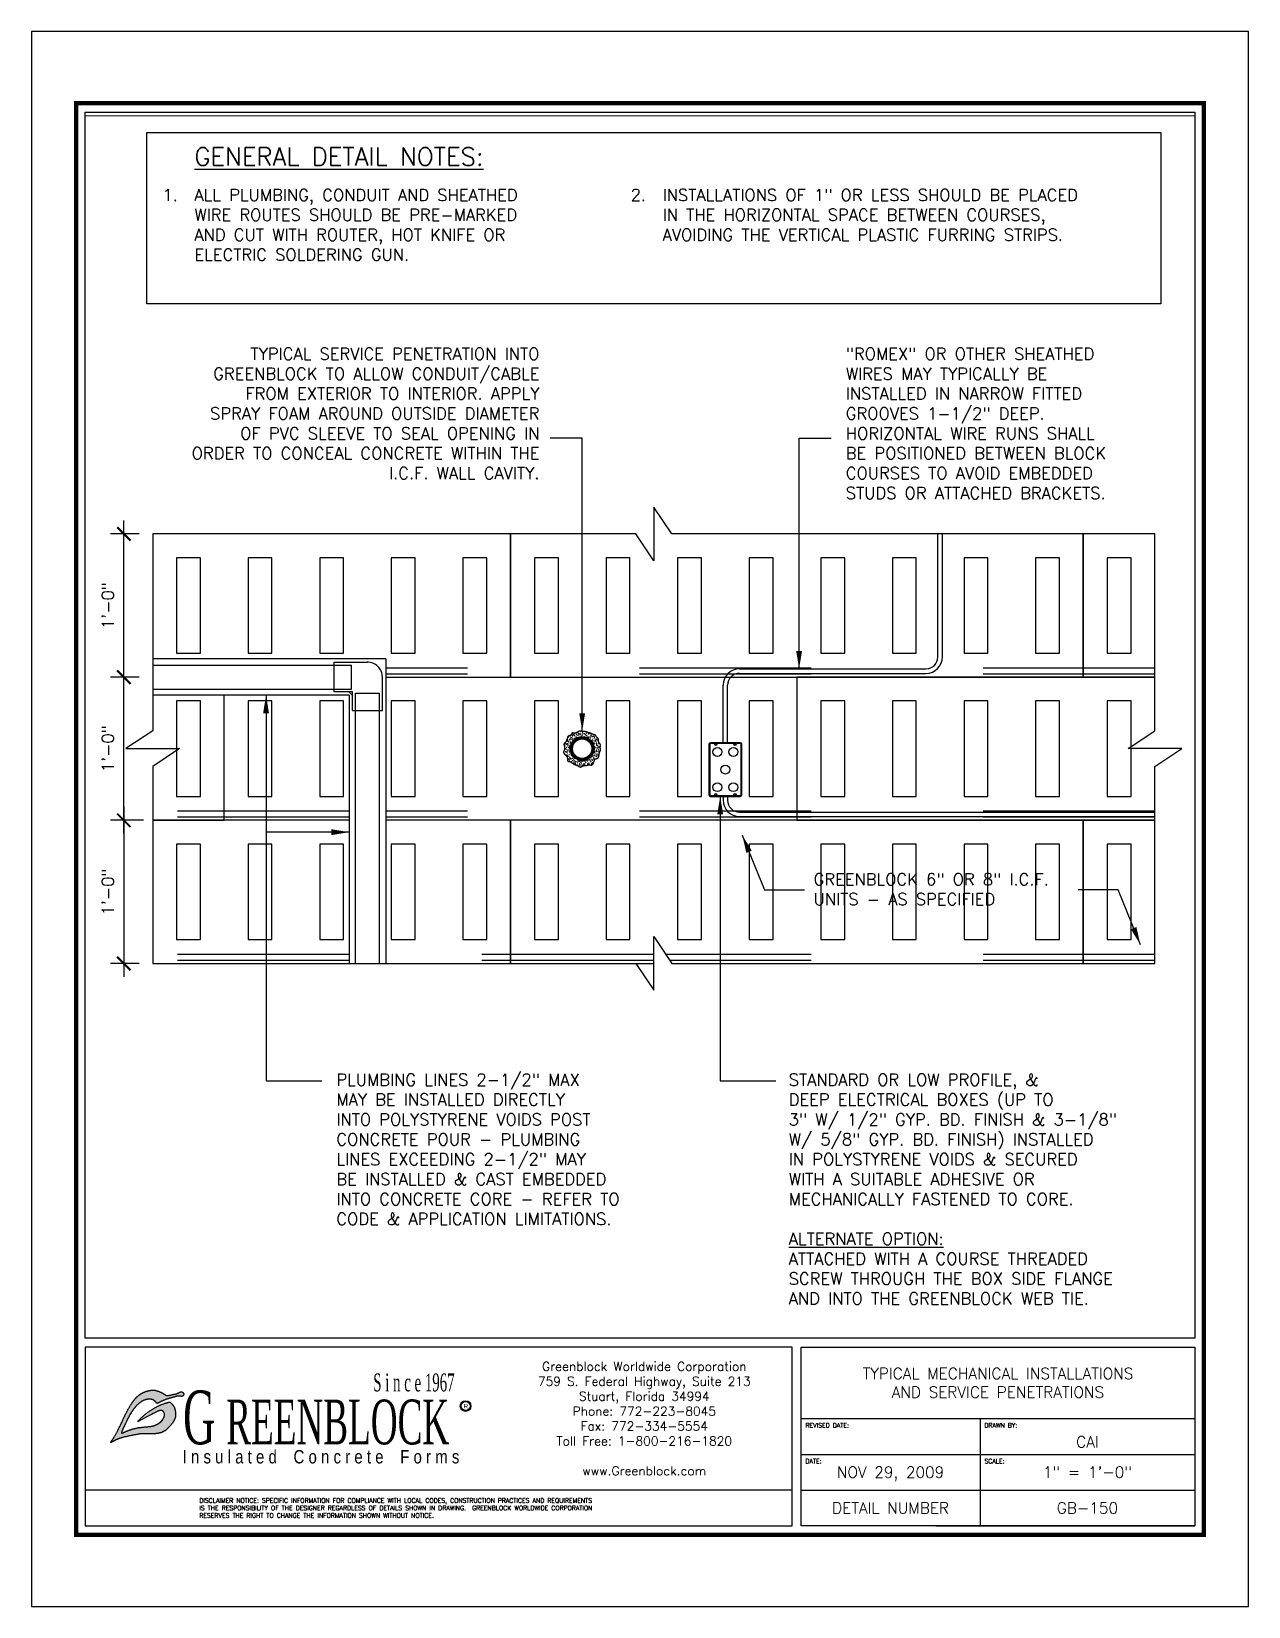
# Paper-space layout 'GB-150' of a CAD drawing. Header units: inches. Extents: x 0 to 8.5, y 0 to 11.
# The model-space entities are those that its viewports show. They can reach past a viewport. Long polylines and large blocks are cut down to what shows.
import ezdxf
from ezdxf.enums import TextEntityAlignment as Align

# ---------------------------------------------------------------- set-up
doc = ezdxf.new("R2010")
doc.units = ezdxf.units.IN
doc.header["$LTSCALE"] = 0.375
doc.header["$MEASUREMENT"] = 0
doc.linetypes.add('HIDDEN', pattern=[0.375, 0.25, -0.125])
for name, color, linetype in [('LAYER 2', 2, 'Continuous'), ('LAYER 3', 3, 'Continuous'), ('LAYER 5', 5, 'Continuous'), ('LAYER 7', 7, 'Continuous'), ('LAYER 8', 8, 'Continuous')]:
    doc.layers.add(name, color=color, linetype=linetype)
doc.styles.add('ARIAL', font='ARIAL.TTF', dxfattribs={"width": 0.8, "height": 0.1875})
doc.styles.add('GREEN BLOCK', font='BOOKOSB.TTF', dxfattribs={"width": 0.57, "height": 0.5})
doc.styles.add('logo', font='BOOKOSI.TTF', dxfattribs={"width": 0.55, "height": 0.1875})
doc.styles.add('NOTES', font='simplex.shx', dxfattribs={"height": 1})
doc.styles.add('ROMAN C', font='romanc.shx', dxfattribs={"height": 0.0938})
doc.dimstyles.new('DIM-12$0', dxfattribs={"dimscale": 12, "dimtxt": 1, "dimasz": 0.09375, "dimexe": 0.09375, "dimexo": 0.09375, "dimgap": 0.0625, "dimtad": 1, "dimdec": 3, "dimzin": 3, "dimdsep": 46, "dimlunit": 4, "dimtxsty": 'NOTES', "dimblk1": 'ARCHTICK', "dimblk2": 'ARCHTICK', "dimsah": 1, "dimcen": 0.0625, "dimdle": 0.09375, "dimclrd": 256, "dimclre": 256, "dimclrt": 7, "dimadec": 0, "dimazin": 0, "dimtfac": 1, "dimtdec": 3, "dimtofl": 0, "dimtmove": 0, "dimatfit": 3, "dimldrblk": 'ARCHTICK', "dimfxl": 1, "dimfrac": 2, "dimtolj": 1, "dimtzin": 0, "dimarcsym": 0})
doc.dimstyles.new('DIM-12$7', dxfattribs={"dimscale": 12, "dimtxt": 0.09375, "dimasz": 0.125, "dimexe": 0.1875, "dimexo": 0.0625, "dimgap": 0.0625, "dimtad": 0, "dimtih": 1, "dimtoh": 1, "dimdec": 4, "dimzin": 3, "dimdsep": 46, "dimlunit": 4, "dimtxsty": 'NOTES', "dimcen": 0.0625, "dimadec": 0, "dimazin": 0, "dimtfac": 1, "dimtdec": 4, "dimtofl": 0, "dimtmove": 0, "dimatfit": 3, "dimfxl": 1, "dimfrac": 2, "dimtolj": 1, "dimtzin": 0, "dimarcsym": 0})

psp = doc.layouts.new('GB-150')

# ---------------------------------------------------------------- texts
at = {"layer": 'LAYER 7', "style": 'ROMAN C'}
for s, height, p in [('REVISED DATE:', 0.03125, (5.406, 1.281)), ('DRAWN BY:', 0.0312, (6.656, 1.281)), ('DATE:', 0.0312, (5.406, 1.031)), ('SCALE:', 0.0312, (6.656, 1.031))]:
    psp.add_text(s, height=height, dxfattribs=at).set_placement(p, align=Align.TOP_LEFT)
for s, height, p in [('CAI', 0.0781, (7.375, 1.15)), ('NOV 29, 2009', 0.07812, (6, 0.938)), ('1" = 1\'-0"', 0.0781, (7.375, 0.938)), ('DETAIL NUMBER', 0.07812, (6, 0.688)), ('GB-150', 0.0781, (7.375, 0.688))]:
    psp.add_text(s, height=height, dxfattribs=at).set_placement(p, align=Align.MIDDLE_CENTER)
for s, insert, char_height, attachment_point in [('Greenblock Worldwide Corporation\\P759 S. Federal Highway, Suite 213\\PStuart, Florida 34994\\PPhone: 772-223-8045\\PFax: 772-334-5554\\PToll Free: 1-800-216-1820\\P\\Pwww.Greenblock.com', (4.28, 1.312), 0.0625, 5), ('TYPICAL MECHANICAL INSTALLATIONS\\PAND SERVICE PENETRATIONS', (6.75, 1.562), 0.07812, 5), ('DISCLAIMER NOTICE: SPECIFIC INFORMATION FOR COMPLIANCE WITH LOCAL CODES, CONSTRUCTION PRACTICES AND REQUIREMENTS\\PIS THE RESPONSIBILITY OF THE DESIGNER REGARDLESS OF DETAILS SHOWN IN DRAWING.  GREENBLOCK WORLDWIDE CORPORATION\\PRESERVES THE RIGHT TO CHANGE THE INFORMATION SHOWN WITHOUT NOTICE.', (1.172, 0.688), 0.03125, 4)]:
    psp.add_mtext_dynamic_manual_height_columns(s, width=4.69434, gutter_width=0.469, heights=[0], dxfattribs=dict(at, insert=insert, char_height=char_height, attachment_point=attachment_point))

msp = doc.modelspace()

# ---------------------------------------------------------------- texts
at = {"layer": 'LAYER 7', "color": 7, "style": 'NOTES'}
for s, insert, char_height, attachment_point in [('\\A1;{\\LGENERAL DETAIL NOTES:}', (180.5525, 84.8344), 1.5, 1), ('\\A1;1.', (177.8744, 81.3673), 1, 1), ('\\A1;ALL PLUMBING, CONDUIT AND SHEATHED\\PWIRE ROUTES SHOULD BE PRE-MARKED\\PAND CUT WITH ROUTER, HOT KNIFE OR\\PELECTRIC SOLDERING GUN.', (180.5525, 81.3673), 1, 1), ('\\A1;2.', (217.1183, 81.3673), 1, 1), ('\\A1;INSTALLATIONS OF 1" OR LESS SHOULD BE PLACED\\PIN THE HORIZONTAL SPACE BETWEEN COURSES,\\PAVOIDING THE VERTICAL PLASTIC FURRING STRIPS.', (219.7964, 81.3673), 1, 1), ('\\A1;TYPICAL SERVICE PENETRATION INTO \\PGREENBLOCK TO ALLOW CONDUIT/CABLE \\PFROM EXTERIOR TO INTERIOR. APPLY \\PSPRAY FOAM AROUND OUTSIDE DIAMETER \\POF PVC SLEEVE TO SEAL OPENING IN \\PORDER TO CONCEAL CONCRETE WITHIN THE \\PI.C.F. WALL CAVITY.', (209.4683, 68.0552), 1, 3), ('\\A1;"ROMEX" OR OTHER SHEATHED\\PWIRES MAY TYPICALLY BE \\PINSTALLED IN NARROW FITTED \\PGROOVES 1-1/2" DEEP.\\PHORIZONTAL WIRE RUNS SHALL \\PBE POSITIONED BETWEEN BLOCK \\PCOURSES TO AVOID EMBEDDED\\PSTUDS OR ATTACHED BRACKETS.', (235.1481, 68.0552), 1, 1), ('\\A1;GREENBLOCK 6" OR 8" I.C.F.\\PUNITS - AS SPECIFIED', (232.4473, 24.0104), 1, 1), ('\\A1;PLUMBING LINES 2-1/2" MAX\\PMAY BE INSTALLED DIRECTLY\\PINTO POLYSTYRENE VOIDS POST\\PCONCRETE POUR - PLUMBING\\PLINES EXCEEDING 2-1/2" MAY\\PBE INSTALLED & CAST EMBEDDED\\PINTO CONCRETE CORE - REFER TO\\PCODE & APPLICATION LIMITATIONS.', (192.4489, 7.2178), 1, 1), ('\\A1;STANDARD OR LOW PROFILE, &\\PDEEP ELECTRICAL BOXES (UP TO\\P3" W/ 1/2" GYP. BD. FINISH & 3-1/8"\\PW/ 5/8" GYP. BD. FINISH) INSTALLED\\PIN POLYSTYRENE VOIDS & SECURED\\PWITH A SUITABLE ADHESIVE OR\\PMECHANICALLY FASTENED TO CORE.\\P\\P{\\LALTERNATE OPTION:\\P}ATTACHED WITH A COURSE THREADED\\PSCREW THROUGH THE BOX SIDE FLANGE\\PAND INTO THE GREENBLOCK WEB TIE.', (230.3636, 7.2178), 1, 1)]:
    msp.add_mtext(s, dxfattribs=dict(at, insert=insert, char_height=char_height, attachment_point=attachment_point))

# ---------------------------------------------------------------- blocks, each defined once
blk = doc.blocks.new('A$C34451F27')
h = blk.add_hatch(color=256)
h.dxf.hatch_style = 1
h.paths.add_polyline_path([(0.317, 0.478), (0.318, 0.477), (0.319, 0.476), (0.32, 0.475), (0.321, 0.474), (0.322, 0.473), (0.323, 0.473), (0.324, 0.472), (0.325, 0.472), (0.326, 0.473), (0.327, 0.473), (0.328, 0.473), (0.33, 0.474), (0.331, 0.475), (0.332, 0.476), (0.336, 0.477), (0.34, 0.48), (0.343, 0.482), (0.347, 0.483), (0.351, 0.485), (0.355, 0.487), (0.358, 0.489), (0.361, 0.49), (0.363, 0.491), (0.365, 0.492), (0.369, 0.493), (0.374, 0.495), (0.379, 0.497), (0.384, 0.499), (0.389, 0.501), (0.394, 0.503), (0.397, 0.504), (0.401, 0.505), (0.405, 0.507), (0.409, 0.508), (0.413, 0.509), (0.418, 0.511), (0.423, 0.512), (0.427, 0.513), (0.43, 0.514), (0.433, 0.514), (0.435, 0.515), (0.438, 0.516), (0.441, 0.516), (0.443, 0.517), (0.445, 0.517), (0.447, 0.518), (0.449, 0.518), (0.45, 0.519), (0.451, 0.519), (0.452, 0.52), (0.455, 0.521), (0.459, 0.522), (0.463, 0.523), (0.467, 0.523), (0.472, 0.524), (0.477, 0.524), (0.484, 0.524), (0.486, 0.523), (0.489, 0.521), (0.489, 0.521), (0.489, 0.521), (0.49, 0.521), (0.49, 0.521), (0.491, 0.521), (0.492, 0.521), (0.492, 0.521), (0.493, 0.521), (0.494, 0.521), (0.495, 0.521), (0.495, 0.522), (0.496, 0.522), (0.497, 0.522), (0.498, 0.522), (0.499, 0.522), (0.499, 0.522), (0.5, 0.523), (0.501, 0.523), (0.501, 0.523), (0.502, 0.524), (0.502, 0.524), (0.503, 0.524), (0.504, 0.525), (0.504, 0.525), (0.505, 0.525), (0.505, 0.526), (0.506, 0.526), (0.506, 0.527), (0.506, 0.528), (0.507, 0.528), (0.507, 0.529), (0.508, 0.53), (0.508, 0.531), (0.508, 0.531), (0.508, 0.532), (0.508, 0.533), (0.509, 0.534), (0.509, 0.535), (0.509, 0.536), (0.509, 0.537), (0.509, 0.538), (0.509, 0.539), (0.508, 0.539), (0.508, 0.54), (0.508, 0.541), (0.508, 0.542), (0.508, 0.543), (0.507, 0.543), (0.507, 0.544), (0.507, 0.545), (0.506, 0.545), (0.506, 0.546), (0.505, 0.547), (0.505, 0.547), (0.504, 0.548), (0.504, 0.549), (0.503, 0.549), (0.502, 0.55), (0.501, 0.55), (0.5, 0.551), (0.499, 0.552), (0.499, 0.552), (0.498, 0.553), (0.497, 0.553), (0.496, 0.553), (0.495, 0.553), (0.494, 0.554), (0.493, 0.554), (0.492, 0.554), (0.491, 0.554), (0.491, 0.554), (0.49, 0.554), (0.489, 0.554), (0.489, 0.554), (0.488, 0.554), (0.488, 0.554), (0.487, 0.554), (0.487, 0.553), (0.486, 0.553), (0.486, 0.553), (0.485, 0.553), (0.485, 0.553), (0.484, 0.552), (0.483, 0.552), (0.483, 0.552), (0.482, 0.551), (0.482, 0.551), (0.478, 0.548), (0.474, 0.546), (0.47, 0.545), (0.466, 0.543), (0.461, 0.541), (0.458, 0.54), (0.454, 0.539), (0.45, 0.538), (0.445, 0.537), (0.441, 0.536), (0.436, 0.535), (0.431, 0.534), (0.426, 0.533), (0.421, 0.532), (0.416, 0.531), (0.41, 0.53), (0.404, 0.528), (0.397, 0.527), (0.391, 0.527), (0.387, 0.528), (0.385, 0.529), (0.381, 0.532), (0.38, 0.532), (0.379, 0.533), (0.377, 0.534), (0.376, 0.535), (0.374, 0.536), (0.372, 0.537), (0.37, 0.538), (0.369, 0.539), (0.367, 0.541), (0.365, 0.542), (0.363, 0.543), (0.361, 0.544), (0.36, 0.545), (0.358, 0.546), (0.356, 0.547), (0.354, 0.547), (0.353, 0.548), (0.351, 0.549), (0.349, 0.55), (0.347, 0.551), (0.345, 0.552), (0.344, 0.553), (0.342, 0.553), (0.34, 0.554), (0.338, 0.555), (0.336, 0.556), (0.333, 0.557), (0.331, 0.558), (0.329, 0.558), (0.327, 0.559), (0.325, 0.56), (0.322, 0.561), (0.32, 0.561), (0.318, 0.562), (0.316, 0.562), (0.313, 0.563), (0.311, 0.563), (0.309, 0.564), (0.307, 0.564), (0.305, 0.564), (0.303, 0.565), (0.301, 0.565), (0.3, 0.565), (0.298, 0.565), (0.296, 0.565), (0.294, 0.565), (0.292, 0.565), (0.291, 0.565), (0.289, 0.565), (0.287, 0.565), (0.285, 0.564), (0.283, 0.564), (0.281, 0.564), (0.279, 0.564), (0.277, 0.563), (0.275, 0.563), (0.273, 0.563), (0.27, 0.562), (0.268, 0.562), (0.265, 0.561), (0.263, 0.561), (0.26, 0.56), (0.258, 0.56), (0.256, 0.559), (0.253, 0.559), (0.251, 0.558), (0.248, 0.557), (0.246, 0.557), (0.244, 0.556), (0.242, 0.555), (0.239, 0.554), (0.237, 0.553), (0.235, 0.552), (0.232, 0.551), (0.23, 0.55), (0.228, 0.549), (0.225, 0.548), (0.223, 0.547), (0.221, 0.546), (0.219, 0.544), (0.216, 0.543), (0.214, 0.542), (0.212, 0.541), (0.21, 0.539), (0.208, 0.538), (0.206, 0.537), (0.204, 0.535), (0.202, 0.534), (0.2, 0.533), (0.198, 0.531), (0.196, 0.53), (0.194, 0.528), (0.193, 0.527), (0.191, 0.526), (0.189, 0.524), (0.187, 0.523), (0.186, 0.521), (0.184, 0.519), (0.182, 0.518), (0.18, 0.516), (0.179, 0.515), (0.177, 0.513), (0.176, 0.511), (0.174, 0.51), (0.173, 0.508), (0.171, 0.507), (0.17, 0.505), (0.168, 0.503), (0.167, 0.502), (0.166, 0.5), (0.164, 0.498), (0.163, 0.496), (0.161, 0.494), (0.16, 0.492), (0.158, 0.49), (0.156, 0.488), (0.155, 0.486), (0.153, 0.483), (0.151, 0.481), (0.15, 0.478), (0.148, 0.476), (0.146, 0.473), (0.144, 0.47), (0.143, 0.468), (0.141, 0.465), (0.139, 0.462), (0.137, 0.459), (0.135, 0.456), (0.133, 0.452), (0.131, 0.449), (0.13, 0.446), (0.128, 0.443), (0.126, 0.439), (0.124, 0.436), (0.122, 0.432), (0.12, 0.429), (0.118, 0.426), (0.116, 0.422), (0.115, 0.419), (0.113, 0.416), (0.111, 0.412), (0.109, 0.409), (0.107, 0.405), (0.105, 0.401), (0.103, 0.397), (0.101, 0.393), (0.099, 0.388), (0.097, 0.384), (0.094, 0.379), (0.092, 0.374), (0.089, 0.368), (0.087, 0.363), (0.084, 0.357), (0.081, 0.351), (0.079, 0.345), (0.076, 0.339), (0.073, 0.333), (0.07, 0.327), (0.067, 0.321), (0.065, 0.315), (0.062, 0.31), (0.059, 0.304), (0.057, 0.299), (0.054, 0.294), (0.051, 0.289), (0.049, 0.284), (0.047, 0.279), (0.044, 0.275), (0.042, 0.27), (0.04, 0.266), (0.037, 0.262), (0.035, 0.258), (0.033, 0.254), (0.031, 0.251), (0.029, 0.247), (0.026, 0.243), (0.024, 0.24), (0.022, 0.236), (0.019, 0.231), (0.015, 0.225), (0.012, 0.22), (0.009, 0.216), (0.005, 0.211), (0.005, 0.21), (0.004, 0.209), (0.003, 0.207), (0.002, 0.206), (0.001, 0.205), (0.001, 0.203), (0, 0.202), (0, 0.202), (0, 0.201), (0, 0.2), (0, 0.2), (0.001, 0.2), (0.001, 0.199), (0.001, 0.199), (0.002, 0.199), (0.003, 0.2), (0.003, 0.2), (0.004, 0.201), (0.006, 0.201), (0.007, 0.202), (0.008, 0.203), (0.012, 0.205), (0.016, 0.207), (0.02, 0.21), (0.024, 0.212), (0.028, 0.214), (0.033, 0.216), (0.037, 0.218), (0.041, 0.22), (0.046, 0.222), (0.05, 0.224), (0.055, 0.226), (0.06, 0.227), (0.065, 0.229), (0.071, 0.231), (0.076, 0.232), (0.083, 0.234), (0.09, 0.236), (0.095, 0.238), (0.099, 0.239), (0.103, 0.239), (0.107, 0.24), (0.111, 0.241), (0.115, 0.242), (0.119, 0.243), (0.124, 0.244), (0.128, 0.245), (0.132, 0.246), (0.136, 0.247), (0.141, 0.248), (0.145, 0.248), (0.15, 0.249), (0.154, 0.25), (0.158, 0.251), (0.162, 0.252), (0.167, 0.253), (0.173, 0.254), (0.181, 0.255), (0.189, 0.257), (0.196, 0.258), (0.203, 0.259), (0.209, 0.259), (0.214, 0.26), (0.221, 0.26), (0.228, 0.261), (0.234, 0.261), (0.24, 0.261), (0.246, 0.261), (0.25, 0.261), (0.253, 0.261), (0.256, 0.261), (0.259, 0.261), (0.262, 0.261), (0.265, 0.261), (0.268, 0.261), (0.271, 0.261), (0.274, 0.261), (0.277, 0.261), (0.28, 0.261), (0.283, 0.261), (0.286, 0.261), (0.289, 0.261), (0.291, 0.261), (0.294, 0.261), (0.296, 0.261), (0.299, 0.261), (0.301, 0.261), (0.303, 0.261), (0.305, 0.261), (0.307, 0.261), (0.309, 0.261), (0.311, 0.261), (0.313, 0.261), (0.315, 0.262), (0.317, 0.262), (0.319, 0.262), (0.32, 0.262), (0.322, 0.262), (0.324, 0.263), (0.326, 0.263), (0.329, 0.263), (0.331, 0.263), (0.333, 0.264), (0.335, 0.264), (0.337, 0.265), (0.339, 0.265), (0.341, 0.266), (0.343, 0.266), (0.345, 0.267), (0.347, 0.267), (0.349, 0.268), (0.351, 0.268), (0.353, 0.269), (0.355, 0.27), (0.357, 0.27), (0.359, 0.271), (0.36, 0.272), (0.362, 0.273), (0.364, 0.274), (0.366, 0.275), (0.368, 0.276), (0.37, 0.277), (0.371, 0.278), (0.373, 0.279), (0.375, 0.28), (0.377, 0.281), (0.379, 0.282), (0.381, 0.284), (0.382, 0.285), (0.384, 0.286), (0.386, 0.288), (0.388, 0.289), (0.39, 0.291), (0.391, 0.292), (0.393, 0.294), (0.395, 0.296), (0.397, 0.298), (0.399, 0.3), (0.401, 0.302), (0.404, 0.304), (0.406, 0.306), (0.408, 0.308), (0.41, 0.311), (0.413, 0.313), (0.415, 0.316), (0.417, 0.319), (0.42, 0.321), (0.422, 0.324), (0.424, 0.327), (0.427, 0.33), (0.429, 0.332), (0.431, 0.335), (0.433, 0.338), (0.435, 0.341), (0.436, 0.344), (0.438, 0.346), (0.439, 0.349), (0.441, 0.352), (0.442, 0.354), (0.443, 0.357), (0.445, 0.359), (0.446, 0.362), (0.447, 0.364), (0.448, 0.366), (0.449, 0.369), (0.449, 0.371), (0.45, 0.373), (0.451, 0.376), (0.451, 0.378), (0.451, 0.38), (0.452, 0.383), (0.452, 0.385), (0.452, 0.388), (0.452, 0.39), (0.452, 0.393), (0.452, 0.395), (0.452, 0.398), (0.452, 0.401), (0.452, 0.404), (0.452, 0.407), (0.451, 0.41), (0.451, 0.413), (0.451, 0.416), (0.45, 0.419), (0.45, 0.422), (0.449, 0.425), (0.449, 0.428), (0.448, 0.43), (0.448, 0.433), (0.447, 0.436), (0.446, 0.438), (0.445, 0.44), (0.445, 0.442), (0.444, 0.444), (0.443, 0.446), (0.442, 0.448), (0.441, 0.45), (0.44, 0.451), (0.438, 0.453), (0.437, 0.455), (0.436, 0.457), (0.434, 0.459), (0.433, 0.46), (0.432, 0.462), (0.428, 0.467), (0.426, 0.47), (0.424, 0.472), (0.423, 0.474), (0.421, 0.475), (0.42, 0.477), (0.418, 0.478), (0.417, 0.479), (0.415, 0.48), (0.414, 0.481), (0.412, 0.481), (0.41, 0.481), (0.408, 0.481), (0.406, 0.481), (0.404, 0.48), (0.402, 0.48), (0.399, 0.479), (0.396, 0.478), (0.393, 0.477), (0.39, 0.477), (0.387, 0.476), (0.384, 0.475), (0.381, 0.474), (0.377, 0.473), (0.374, 0.472), (0.371, 0.47), (0.368, 0.469), (0.364, 0.468), (0.361, 0.467), (0.358, 0.466), (0.355, 0.465), (0.352, 0.463), (0.348, 0.462), (0.345, 0.461), (0.342, 0.459), (0.338, 0.458), (0.335, 0.456), (0.331, 0.454), (0.328, 0.453), (0.324, 0.451), (0.321, 0.449), (0.317, 0.447), (0.313, 0.445), (0.309, 0.443), (0.305, 0.44), (0.301, 0.438), (0.297, 0.436), (0.293, 0.433), (0.289, 0.431), (0.285, 0.428), (0.281, 0.425), (0.276, 0.423), (0.272, 0.42), (0.268, 0.417), (0.263, 0.414), (0.259, 0.411), (0.255, 0.407), (0.251, 0.404), (0.246, 0.401), (0.242, 0.398), (0.238, 0.394), (0.234, 0.391), (0.23, 0.388), (0.226, 0.384), (0.222, 0.381), (0.218, 0.377), (0.214, 0.373), (0.21, 0.369), (0.205, 0.365), (0.201, 0.36), (0.197, 0.356), (0.192, 0.35), (0.188, 0.345), (0.193, 0.347), (0.202, 0.352), (0.213, 0.358), (0.227, 0.365), (0.242, 0.373), (0.257, 0.381), (0.271, 0.389), (0.284, 0.396), (0.295, 0.401), (0.304, 0.406), (0.31, 0.409), (0.316, 0.412), (0.322, 0.415), (0.326, 0.417), (0.331, 0.419), (0.335, 0.42), (0.338, 0.421), (0.343, 0.422), (0.347, 0.422), (0.351, 0.423), (0.356, 0.422), (0.36, 0.421), (0.364, 0.419), (0.367, 0.417), (0.369, 0.413), (0.371, 0.41), (0.373, 0.406), (0.374, 0.401), (0.375, 0.397), (0.375, 0.393), (0.374, 0.389), (0.374, 0.384), (0.373, 0.38), (0.371, 0.375), (0.369, 0.371), (0.368, 0.368), (0.366, 0.365), (0.363, 0.36), (0.36, 0.356), (0.357, 0.352), (0.355, 0.349), (0.352, 0.347), (0.349, 0.344), (0.346, 0.341), (0.342, 0.338), (0.339, 0.336), (0.336, 0.334), (0.333, 0.332), (0.329, 0.33), (0.325, 0.327), (0.321, 0.325), (0.317, 0.323), (0.313, 0.321), (0.309, 0.32), (0.305, 0.318), (0.301, 0.317), (0.296, 0.316), (0.292, 0.314), (0.288, 0.313), (0.283, 0.313), (0.278, 0.312), (0.274, 0.311), (0.269, 0.31), (0.265, 0.31), (0.26, 0.31), (0.256, 0.309), (0.253, 0.309), (0.251, 0.309), (0.248, 0.309), (0.245, 0.308), (0.243, 0.308), (0.24, 0.308), (0.237, 0.308), (0.234, 0.307), (0.231, 0.307), (0.228, 0.307), (0.225, 0.307), (0.223, 0.306), (0.22, 0.306), (0.217, 0.306), (0.214, 0.305), (0.211, 0.305), (0.209, 0.305), (0.206, 0.304), (0.204, 0.304), (0.201, 0.304), (0.199, 0.303), (0.196, 0.303), (0.194, 0.303), (0.191, 0.302), (0.189, 0.302), (0.186, 0.301), (0.183, 0.301), (0.18, 0.3), (0.178, 0.3), (0.175, 0.299), (0.172, 0.298), (0.17, 0.298), (0.167, 0.297), (0.165, 0.297), (0.163, 0.296), (0.16, 0.296), (0.158, 0.295), (0.156, 0.294), (0.154, 0.294), (0.151, 0.293), (0.149, 0.292), (0.147, 0.292), (0.144, 0.291), (0.142, 0.29), (0.14, 0.289), (0.137, 0.289), (0.135, 0.288), (0.133, 0.287), (0.131, 0.286), (0.128, 0.286), (0.126, 0.285), (0.124, 0.284), (0.122, 0.283), (0.12, 0.282), (0.118, 0.282), (0.116, 0.281), (0.114, 0.28), (0.112, 0.279), (0.11, 0.278), (0.108, 0.278), (0.106, 0.277), (0.104, 0.276), (0.102, 0.275), (0.1, 0.274), (0.098, 0.273), (0.096, 0.272), (0.094, 0.271), (0.091, 0.27), (0.089, 0.269), (0.087, 0.268), (0.085, 0.267), (0.08, 0.265), (0.076, 0.263), (0.075, 0.266), (0.075, 0.269), (0.076, 0.273), (0.078, 0.279), (0.081, 0.285), (0.084, 0.293), (0.087, 0.3), (0.091, 0.308), (0.095, 0.316), (0.098, 0.324), (0.102, 0.331), (0.104, 0.337), (0.107, 0.342), (0.109, 0.346), (0.112, 0.352), (0.114, 0.357), (0.117, 0.363), (0.12, 0.368), (0.123, 0.373), (0.126, 0.379), (0.128, 0.384), (0.131, 0.389), (0.133, 0.393), (0.136, 0.397), (0.138, 0.402), (0.141, 0.406), (0.144, 0.41), (0.147, 0.414), (0.15, 0.419), (0.154, 0.424), (0.157, 0.428), (0.16, 0.433), (0.163, 0.437), (0.166, 0.44), (0.169, 0.444), (0.172, 0.447), (0.175, 0.451), (0.178, 0.454), (0.181, 0.458), (0.184, 0.461), (0.187, 0.464), (0.191, 0.467), (0.194, 0.47), (0.198, 0.473), (0.201, 0.476), (0.204, 0.478), (0.208, 0.481), (0.211, 0.483), (0.215, 0.485), (0.218, 0.487), (0.221, 0.489), (0.224, 0.491), (0.229, 0.493), (0.234, 0.495), (0.239, 0.497), (0.244, 0.498), (0.248, 0.499), (0.252, 0.5), (0.255, 0.501), (0.26, 0.501), (0.265, 0.501), (0.27, 0.501), (0.275, 0.501), (0.28, 0.501), (0.286, 0.5), (0.29, 0.499), (0.294, 0.497), (0.298, 0.495), (0.301, 0.493), (0.305, 0.491), (0.308, 0.488), (0.311, 0.485), (0.314, 0.482), (0.316, 0.48)])
h = blk.add_hatch(color=256)
h.dxf.hatch_style = 1
h.paths.add_polyline_path([(2.441, 0.454, 1), (2.514, 0.454, 1)])
h.paths.add_polyline_path([(2.509, 0.454, 1), (2.446, 0.454, 1)], flags=16)
blk.add_lwpolyline([(0.188, 0.345), (0.192, 0.35), (0.197, 0.356), (0.201, 0.36), (0.205, 0.365), (0.21, 0.369), (0.214, 0.373), (0.218, 0.377), (0.222, 0.381), (0.226, 0.384), (0.23, 0.388), (0.234, 0.391), (0.238, 0.394), (0.242, 0.398), (0.246, 0.401), (0.251, 0.404), (0.255, 0.407), (0.259, 0.411), (0.263, 0.414), (0.268, 0.417), (0.272, 0.42), (0.276, 0.423), (0.281, 0.425), (0.285, 0.428), (0.289, 0.431), (0.293, 0.433), (0.297, 0.436), (0.301, 0.438), (0.305, 0.44), (0.309, 0.443), (0.313, 0.445), (0.317, 0.447), (0.321, 0.449), (0.324, 0.451), (0.328, 0.453), (0.331, 0.454), (0.335, 0.456), (0.338, 0.458), (0.342, 0.459), (0.345, 0.461), (0.348, 0.462), (0.352, 0.463), (0.355, 0.465), (0.358, 0.466), (0.361, 0.467), (0.364, 0.468), (0.368, 0.469), (0.371, 0.47), (0.374, 0.472), (0.377, 0.473), (0.381, 0.474), (0.384, 0.475), (0.387, 0.476), (0.39, 0.477), (0.393, 0.477), (0.396, 0.478), (0.399, 0.479), (0.402, 0.48), (0.404, 0.48), (0.406, 0.481), (0.408, 0.481), (0.41, 0.481), (0.412, 0.481), (0.414, 0.481), (0.415, 0.48), (0.417, 0.479), (0.418, 0.478), (0.42, 0.477), (0.421, 0.475), (0.423, 0.474), (0.424, 0.472), (0.426, 0.47), (0.427, 0.468), (0.429, 0.466), (0.43, 0.464), (0.432, 0.462), (0.433, 0.46), (0.434, 0.459), (0.436, 0.457), (0.437, 0.455), (0.438, 0.453), (0.44, 0.451), (0.441, 0.45), (0.442, 0.448), (0.443, 0.446), (0.444, 0.444), (0.445, 0.442), (0.445, 0.44), (0.446, 0.438), (0.447, 0.436), (0.448, 0.433), (0.448, 0.43), (0.449, 0.428), (0.449, 0.425), (0.45, 0.422), (0.45, 0.419), (0.451, 0.416), (0.451, 0.413), (0.451, 0.41), (0.452, 0.407), (0.452, 0.404), (0.452, 0.401), (0.452, 0.398), (0.452, 0.395), (0.452, 0.393), (0.452, 0.39), (0.452, 0.388), (0.452, 0.385), (0.452, 0.383), (0.451, 0.38), (0.451, 0.378), (0.451, 0.376), (0.45, 0.373), (0.449, 0.371), (0.449, 0.369), (0.448, 0.366), (0.447, 0.364), (0.446, 0.362), (0.445, 0.359), (0.443, 0.357), (0.442, 0.354), (0.441, 0.352), (0.439, 0.349), (0.438, 0.346), (0.436, 0.344), (0.435, 0.341), (0.433, 0.338), (0.431, 0.335), (0.429, 0.332), (0.427, 0.33), (0.424, 0.327), (0.422, 0.324), (0.42, 0.321), (0.417, 0.319), (0.415, 0.316), (0.413, 0.313), (0.41, 0.311), (0.408, 0.308), (0.406, 0.306), (0.404, 0.304), (0.401, 0.302), (0.399, 0.3), (0.397, 0.298), (0.395, 0.296), (0.393, 0.294), (0.391, 0.292), (0.39, 0.291), (0.388, 0.289), (0.386, 0.288), (0.384, 0.286), (0.382, 0.285), (0.381, 0.284), (0.379, 0.282), (0.377, 0.281), (0.375, 0.28), (0.373, 0.279), (0.371, 0.278), (0.37, 0.277), (0.368, 0.276), (0.366, 0.275), (0.364, 0.274), (0.362, 0.273), (0.36, 0.272), (0.359, 0.271), (0.357, 0.27), (0.355, 0.27), (0.353, 0.269), (0.351, 0.268), (0.349, 0.268), (0.347, 0.267), (0.345, 0.267), (0.343, 0.266), (0.341, 0.266), (0.339, 0.265), (0.337, 0.265), (0.335, 0.264), (0.333, 0.264), (0.331, 0.263), (0.329, 0.263), (0.326, 0.263), (0.324, 0.263), (0.322, 0.262), (0.32, 0.262), (0.319, 0.262), (0.317, 0.262), (0.315, 0.262), (0.313, 0.261), (0.311, 0.261), (0.309, 0.261), (0.307, 0.261), (0.305, 0.261), (0.303, 0.261), (0.301, 0.261), (0.299, 0.261), (0.296, 0.261), (0.294, 0.261), (0.291, 0.261), (0.289, 0.261), (0.286, 0.261), (0.283, 0.261), (0.28, 0.261), (0.277, 0.261), (0.274, 0.261), (0.271, 0.261), (0.268, 0.261), (0.265, 0.261), (0.262, 0.261), (0.259, 0.261), (0.256, 0.261), (0.253, 0.261), (0.25, 0.261), (0.248, 0.261), (0.245, 0.261), (0.242, 0.261), (0.239, 0.261), (0.236, 0.261), (0.233, 0.261), (0.23, 0.261), (0.226, 0.261), (0.223, 0.261), (0.219, 0.26), (0.216, 0.26), (0.212, 0.26), (0.209, 0.259), (0.205, 0.259), (0.201, 0.259), (0.198, 0.258), (0.194, 0.258), (0.19, 0.257), (0.187, 0.256), (0.183, 0.256), (0.179, 0.255), (0.175, 0.254), (0.171, 0.253), (0.167, 0.253), (0.162, 0.252), (0.158, 0.251), (0.154, 0.25), (0.15, 0.249), (0.145, 0.248), (0.141, 0.248), (0.136, 0.247), (0.132, 0.246), (0.128, 0.245), (0.124, 0.244), (0.119, 0.243), (0.115, 0.242), (0.111, 0.241), (0.107, 0.24), (0.103, 0.239), (0.099, 0.239), (0.095, 0.238), (0.092, 0.237), (0.088, 0.236), (0.085, 0.235), (0.081, 0.234), (0.078, 0.233), (0.075, 0.232), (0.072, 0.231), (0.069, 0.23), (0.066, 0.229), (0.064, 0.229), (0.061, 0.228), (0.059, 0.227), (0.056, 0.226), (0.054, 0.225), (0.052, 0.224), (0.049, 0.223), (0.047, 0.222), (0.045, 0.221), (0.042, 0.221), (0.04, 0.22), (0.038, 0.219), (0.036, 0.218), (0.034, 0.217), (0.032, 0.216), (0.029, 0.215), (0.027, 0.213), (0.025, 0.212), (0.023, 0.211), (0.021, 0.21), (0.019, 0.209), (0.017, 0.208), (0.015, 0.207), (0.013, 0.206), (0.011, 0.205), (0.01, 0.204), (0.008, 0.203), (0.007, 0.202), (0.006, 0.201), (0.004, 0.201), (0.003, 0.2), (0.003, 0.2), (0.002, 0.199), (0.001, 0.199), (0.001, 0.199), (0.001, 0.2), (0, 0.2), (0, 0.2), (0, 0.201), (0, 0.202), (0, 0.202), (0.001, 0.203), (0.001, 0.205), (0.002, 0.206), (0.003, 0.207), (0.004, 0.209), (0.005, 0.21), (0.006, 0.212), (0.007, 0.214), (0.009, 0.216), (0.011, 0.218), (0.012, 0.221), (0.014, 0.224), (0.016, 0.227), (0.018, 0.23), (0.02, 0.233), (0.022, 0.236), (0.024, 0.24), (0.026, 0.243), (0.029, 0.247), (0.031, 0.251), (0.033, 0.254), (0.035, 0.258), (0.037, 0.262), (0.04, 0.266), (0.042, 0.27), (0.044, 0.275), (0.047, 0.279), (0.049, 0.284), (0.051, 0.289), (0.054, 0.294), (0.057, 0.299), (0.059, 0.304), (0.062, 0.31), (0.065, 0.315), (0.067, 0.321), (0.07, 0.327), (0.073, 0.333), (0.076, 0.339), (0.079, 0.345), (0.081, 0.351), (0.084, 0.357), (0.087, 0.363), (0.089, 0.368), (0.092, 0.374), (0.094, 0.379), (0.097, 0.384), (0.099, 0.388), (0.101, 0.393), (0.103, 0.397), (0.105, 0.401), (0.107, 0.405), (0.109, 0.409), (0.111, 0.412), (0.113, 0.416), (0.115, 0.419), (0.116, 0.422), (0.118, 0.426), (0.12, 0.429), (0.122, 0.432), (0.124, 0.436), (0.126, 0.439), (0.128, 0.443), (0.13, 0.446), (0.131, 0.449), (0.133, 0.452), (0.135, 0.456), (0.137, 0.459), (0.139, 0.462), (0.141, 0.465), (0.143, 0.468), (0.144, 0.47), (0.146, 0.473), (0.148, 0.476), (0.15, 0.478), (0.151, 0.481), (0.153, 0.483), (0.155, 0.486), (0.156, 0.488), (0.158, 0.49), (0.16, 0.492), (0.161, 0.494), (0.163, 0.496), (0.164, 0.498), (0.166, 0.5), (0.167, 0.502), (0.168, 0.503), (0.17, 0.505), (0.171, 0.507), (0.173, 0.508), (0.174, 0.51), (0.176, 0.511), (0.177, 0.513), (0.179, 0.515), (0.18, 0.516), (0.182, 0.518), (0.184, 0.519), (0.186, 0.521), (0.187, 0.523), (0.189, 0.524), (0.191, 0.526), (0.193, 0.527), (0.194, 0.528), (0.196, 0.53), (0.198, 0.531), (0.2, 0.533), (0.202, 0.534), (0.204, 0.535), (0.206, 0.537), (0.208, 0.538), (0.21, 0.539), (0.212, 0.541), (0.214, 0.542), (0.216, 0.543), (0.219, 0.544), (0.221, 0.546), (0.223, 0.547), (0.225, 0.548), (0.228, 0.549), (0.23, 0.55), (0.232, 0.551), (0.235, 0.552), (0.237, 0.553), (0.239, 0.554), (0.242, 0.555), (0.244, 0.556), (0.246, 0.557), (0.248, 0.557), (0.251, 0.558), (0.253, 0.559), (0.256, 0.559), (0.258, 0.56), (0.26, 0.56), (0.263, 0.561), (0.265, 0.561), (0.268, 0.562), (0.27, 0.562), (0.273, 0.563), (0.275, 0.563), (0.277, 0.563), (0.279, 0.564), (0.281, 0.564), (0.283, 0.564), (0.285, 0.564), (0.287, 0.565), (0.289, 0.565), (0.291, 0.565), (0.292, 0.565), (0.294, 0.565), (0.296, 0.565), (0.298, 0.565), (0.3, 0.565), (0.301, 0.565), (0.303, 0.565), (0.305, 0.564), (0.307, 0.564), (0.309, 0.564), (0.311, 0.563), (0.313, 0.563), (0.316, 0.562), (0.318, 0.562), (0.32, 0.561), (0.322, 0.561), (0.325, 0.56), (0.327, 0.559), (0.329, 0.558), (0.331, 0.558), (0.333, 0.557), (0.336, 0.556), (0.338, 0.555), (0.34, 0.554), (0.342, 0.553), (0.344, 0.553), (0.345, 0.552), (0.347, 0.551), (0.349, 0.55), (0.351, 0.549), (0.353, 0.548), (0.354, 0.547), (0.356, 0.547), (0.358, 0.546), (0.36, 0.545), (0.361, 0.544), (0.363, 0.543), (0.365, 0.542), (0.367, 0.541), (0.369, 0.539), (0.37, 0.538), (0.372, 0.537), (0.374, 0.536), (0.376, 0.535), (0.377, 0.534), (0.379, 0.533), (0.38, 0.532), (0.382, 0.532), (0.383, 0.531), (0.384, 0.53), (0.385, 0.529), (0.386, 0.529), (0.387, 0.528), (0.388, 0.528), (0.39, 0.528), (0.391, 0.527), (0.392, 0.527), (0.394, 0.527), (0.396, 0.527), (0.398, 0.527), (0.4, 0.528), (0.402, 0.528), (0.404, 0.528), (0.407, 0.529), (0.409, 0.529), (0.412, 0.53), (0.414, 0.53), (0.417, 0.531), (0.42, 0.531), (0.422, 0.532), (0.425, 0.532), (0.427, 0.533), (0.43, 0.534), (0.432, 0.534), (0.435, 0.535), (0.437, 0.535), (0.44, 0.536), (0.442, 0.536), (0.444, 0.537), (0.446, 0.537), (0.448, 0.538), (0.451, 0.538), (0.453, 0.539), (0.455, 0.539), (0.457, 0.54), (0.459, 0.54), (0.46, 0.541), (0.462, 0.542), (0.464, 0.542), (0.466, 0.543), (0.467, 0.543), (0.469, 0.544), (0.47, 0.545), (0.472, 0.545), (0.473, 0.546), (0.474, 0.546), (0.475, 0.547), (0.476, 0.548), (0.477, 0.548), (0.478, 0.549), (0.479, 0.549), (0.48, 0.55), (0.48, 0.55), (0.481, 0.551), (0.482, 0.551), (0.482, 0.551), (0.483, 0.552), (0.483, 0.552), (0.484, 0.552), (0.485, 0.553), (0.485, 0.553), (0.486, 0.553), (0.486, 0.553), (0.487, 0.553), (0.487, 0.554), (0.488, 0.554), (0.488, 0.554), (0.489, 0.554), (0.489, 0.554), (0.49, 0.554), (0.491, 0.554), (0.491, 0.554), (0.492, 0.554), (0.493, 0.554), (0.494, 0.554), (0.495, 0.553), (0.496, 0.553), (0.497, 0.553), (0.498, 0.553), (0.499, 0.552), (0.499, 0.552), (0.5, 0.551), (0.501, 0.55), (0.502, 0.55), (0.503, 0.549), (0.504, 0.549), (0.504, 0.548), (0.505, 0.547), (0.505, 0.547), (0.506, 0.546), (0.506, 0.545), (0.507, 0.545), (0.507, 0.544), (0.507, 0.543), (0.508, 0.543), (0.508, 0.542), (0.508, 0.541), (0.508, 0.54), (0.508, 0.539), (0.509, 0.539), (0.509, 0.538), (0.509, 0.537), (0.509, 0.536), (0.509, 0.535), (0.509, 0.534), (0.508, 0.533), (0.508, 0.532), (0.508, 0.531), (0.508, 0.531), (0.508, 0.53), (0.507, 0.529), (0.507, 0.528), (0.506, 0.528), (0.506, 0.527), (0.506, 0.526), (0.505, 0.526), (0.505, 0.525), (0.504, 0.525), (0.504, 0.525), (0.503, 0.524), (0.502, 0.524), (0.502, 0.524), (0.501, 0.523), (0.501, 0.523), (0.5, 0.523), (0.499, 0.522), (0.499, 0.522), (0.498, 0.522), (0.497, 0.522), (0.496, 0.522), (0.495, 0.522), (0.495, 0.521), (0.494, 0.521), (0.493, 0.521), (0.492, 0.521), (0.492, 0.521), (0.491, 0.521), (0.49, 0.521), (0.49, 0.521), (0.489, 0.521), (0.489, 0.521), (0.488, 0.521), (0.488, 0.521), (0.488, 0.522), (0.487, 0.522), (0.487, 0.522), (0.487, 0.522), (0.486, 0.523), (0.486, 0.523), (0.485, 0.523), (0.485, 0.523), (0.484, 0.523), (0.483, 0.524), (0.482, 0.524), (0.481, 0.524), (0.48, 0.524), (0.479, 0.524), (0.477, 0.524), (0.476, 0.524), (0.475, 0.524), (0.473, 0.524), (0.472, 0.524), (0.47, 0.524), (0.469, 0.523), (0.467, 0.523), (0.466, 0.523), (0.465, 0.523), (0.463, 0.523), (0.462, 0.522), (0.46, 0.522), (0.459, 0.522), (0.458, 0.521), (0.457, 0.521), (0.456, 0.521), (0.455, 0.521), (0.454, 0.52), (0.453, 0.52), (0.452, 0.52), (0.451, 0.519), (0.45, 0.519), (0.449, 0.518), (0.447, 0.518), (0.445, 0.517), (0.443, 0.517), (0.441, 0.516), (0.438, 0.516), (0.435, 0.515), (0.433, 0.514), (0.43, 0.514), (0.427, 0.513), (0.424, 0.512), (0.421, 0.512), (0.419, 0.511), (0.416, 0.51), (0.414, 0.51), (0.412, 0.509), (0.41, 0.508), (0.408, 0.508), (0.406, 0.507), (0.404, 0.506), (0.402, 0.506), (0.4, 0.505), (0.398, 0.505), (0.396, 0.504), (0.394, 0.503), (0.393, 0.503), (0.391, 0.502), (0.389, 0.501), (0.387, 0.501), (0.386, 0.5), (0.384, 0.499), (0.382, 0.499), (0.38, 0.498), (0.379, 0.497), (0.377, 0.497), (0.375, 0.496), (0.374, 0.495), (0.372, 0.495), (0.37, 0.494), (0.369, 0.493), (0.367, 0.492), (0.365, 0.492), (0.363, 0.491), (0.361, 0.49), (0.36, 0.489), (0.358, 0.488), (0.356, 0.487), (0.354, 0.487), (0.352, 0.486), (0.35, 0.485), (0.348, 0.484), (0.346, 0.483), (0.344, 0.482), (0.342, 0.481), (0.341, 0.48), (0.339, 0.479), (0.337, 0.478), (0.336, 0.477), (0.334, 0.477), (0.332, 0.476), (0.331, 0.475), (0.33, 0.474), (0.328, 0.473), (0.327, 0.473), (0.326, 0.473), (0.325, 0.472), (0.324, 0.472), (0.323, 0.473), (0.322, 0.473), (0.321, 0.474), (0.32, 0.475), (0.319, 0.476), (0.318, 0.477), (0.317, 0.478), (0.317, 0.479), (0.316, 0.48), (0.315, 0.481), (0.314, 0.482), (0.313, 0.483), (0.312, 0.484), (0.311, 0.485), (0.31, 0.486), (0.309, 0.487), (0.308, 0.488), (0.307, 0.489), (0.306, 0.49), (0.305, 0.491), (0.304, 0.491), (0.302, 0.492), (0.301, 0.493), (0.3, 0.494), (0.299, 0.494), (0.298, 0.495), (0.296, 0.496), (0.295, 0.497), (0.294, 0.497), (0.293, 0.498), (0.292, 0.498), (0.291, 0.499), (0.29, 0.499), (0.289, 0.499), (0.288, 0.5), (0.287, 0.5), (0.286, 0.5), (0.284, 0.5), (0.283, 0.5), (0.282, 0.501), (0.281, 0.501), (0.28, 0.501), (0.278, 0.501), (0.277, 0.501), (0.275, 0.501), (0.274, 0.501), (0.272, 0.501), (0.27, 0.501), (0.269, 0.501), (0.267, 0.501), (0.265, 0.501), (0.264, 0.501), (0.262, 0.501), (0.26, 0.501), (0.258, 0.501), (0.256, 0.501), (0.255, 0.5), (0.253, 0.5), (0.251, 0.5), (0.249, 0.5), (0.247, 0.499), (0.245, 0.499), (0.243, 0.498), (0.241, 0.498), (0.239, 0.497), (0.237, 0.496), (0.236, 0.496), (0.234, 0.495), (0.232, 0.494), (0.23, 0.494), (0.229, 0.493), (0.227, 0.492), (0.225, 0.491), (0.224, 0.49), (0.222, 0.489), (0.22, 0.489), (0.219, 0.488), (0.217, 0.487), (0.216, 0.486), (0.214, 0.485), (0.212, 0.484), (0.211, 0.483), (0.209, 0.481), (0.207, 0.48), (0.205, 0.479), (0.204, 0.478), (0.202, 0.476), (0.2, 0.475), (0.198, 0.474), (0.197, 0.472), (0.195, 0.471), (0.193, 0.47), (0.192, 0.468), (0.19, 0.467), (0.188, 0.465), (0.187, 0.463), (0.185, 0.462), (0.183, 0.46), (0.182, 0.459), (0.18, 0.457), (0.178, 0.455), (0.177, 0.453), (0.175, 0.452), (0.174, 0.45), (0.172, 0.448), (0.171, 0.447), (0.169, 0.445), (0.168, 0.443), (0.167, 0.441), (0.165, 0.44), (0.164, 0.438), (0.162, 0.436), (0.161, 0.434), (0.159, 0.432), (0.157, 0.429), (0.156, 0.427), (0.154, 0.425), (0.153, 0.423), (0.151, 0.42), (0.149, 0.418), (0.148, 0.416), (0.146, 0.414), (0.145, 0.411), (0.143, 0.409), (0.142, 0.407), (0.141, 0.405), (0.139, 0.403), (0.138, 0.401), (0.136, 0.398), (0.135, 0.396), (0.134, 0.394), (0.133, 0.392), (0.131, 0.39), (0.13, 0.387), (0.129, 0.385), (0.128, 0.382), (0.126, 0.38), (0.125, 0.377), (0.123, 0.375), (0.122, 0.372), (0.121, 0.369), (0.119, 0.367), (0.118, 0.364), (0.117, 0.361), (0.115, 0.359), (0.114, 0.356), (0.112, 0.353), (0.111, 0.35), (0.109, 0.346), (0.107, 0.342), (0.104, 0.337), (0.102, 0.331), (0.098, 0.324), (0.095, 0.316), (0.091, 0.308), (0.087, 0.3), (0.084, 0.293), (0.081, 0.285), (0.078, 0.279), (0.076, 0.273), (0.075, 0.269), (0.075, 0.266), (0.075, 0.265), (0.076, 0.264), (0.078, 0.264), (0.079, 0.264), (0.081, 0.265), (0.083, 0.266), (0.085, 0.267), (0.087, 0.268), (0.089, 0.269), (0.091, 0.27), (0.094, 0.271), (0.096, 0.272), (0.098, 0.273), (0.1, 0.274), (0.102, 0.275), (0.104, 0.276), (0.106, 0.277), (0.108, 0.278), (0.11, 0.278), (0.112, 0.279), (0.114, 0.28), (0.116, 0.281), (0.118, 0.282), (0.12, 0.282), (0.122, 0.283), (0.124, 0.284), (0.126, 0.285), (0.128, 0.286), (0.131, 0.286), (0.133, 0.287), (0.135, 0.288), (0.137, 0.289), (0.14, 0.289), (0.142, 0.29), (0.144, 0.291), (0.147, 0.292), (0.149, 0.292), (0.151, 0.293), (0.154, 0.294), (0.156, 0.294), (0.158, 0.295), (0.16, 0.296), (0.163, 0.296), (0.165, 0.297), (0.167, 0.297), (0.17, 0.298), (0.172, 0.298), (0.175, 0.299), (0.178, 0.3), (0.18, 0.3), (0.183, 0.301), (0.186, 0.301), (0.189, 0.302), (0.191, 0.302), (0.194, 0.303), (0.196, 0.303), (0.199, 0.303), (0.201, 0.304), (0.204, 0.304), (0.206, 0.304), (0.209, 0.305), (0.211, 0.305), (0.214, 0.305), (0.217, 0.306), (0.22, 0.306), (0.223, 0.306), (0.225, 0.307), (0.228, 0.307), (0.231, 0.307), (0.234, 0.307), (0.237, 0.308), (0.24, 0.308), (0.243, 0.308), (0.245, 0.308), (0.248, 0.309), (0.251, 0.309), (0.253, 0.309), (0.256, 0.309), (0.258, 0.309), (0.261, 0.31), (0.263, 0.31), (0.266, 0.31), (0.268, 0.31), (0.27, 0.311), (0.272, 0.311), (0.275, 0.311), (0.277, 0.312), (0.279, 0.312), (0.282, 0.312), (0.284, 0.313), (0.286, 0.313), (0.289, 0.314), (0.291, 0.314), (0.293, 0.315), (0.295, 0.315), (0.297, 0.316), (0.3, 0.316), (0.302, 0.317), (0.304, 0.318), (0.306, 0.318), (0.308, 0.319), (0.31, 0.32), (0.312, 0.321), (0.314, 0.322), (0.316, 0.323), (0.318, 0.324), (0.32, 0.325), (0.322, 0.326), (0.324, 0.327), (0.326, 0.328), (0.328, 0.329), (0.33, 0.33), (0.332, 0.331), (0.333, 0.332), (0.335, 0.333), (0.337, 0.334), (0.338, 0.335), (0.34, 0.337), (0.341, 0.338), (0.343, 0.339), (0.345, 0.34), (0.346, 0.342), (0.348, 0.343), (0.35, 0.345), (0.351, 0.346), (0.353, 0.347), (0.354, 0.349), (0.355, 0.35), (0.357, 0.352), (0.358, 0.353), (0.359, 0.354), (0.36, 0.356), (0.361, 0.357), (0.362, 0.359), (0.363, 0.361), (0.364, 0.362), (0.365, 0.364), (0.366, 0.366), (0.367, 0.367), (0.368, 0.369), (0.369, 0.371), (0.37, 0.372), (0.37, 0.374), (0.371, 0.375), (0.372, 0.377), (0.372, 0.378), (0.373, 0.38), (0.373, 0.381), (0.373, 0.383), (0.374, 0.384), (0.374, 0.386), (0.374, 0.387), (0.374, 0.389), (0.374, 0.39), (0.375, 0.392), (0.375, 0.393), (0.375, 0.394), (0.375, 0.396), (0.375, 0.397), (0.375, 0.398), (0.375, 0.399), (0.375, 0.4), (0.374, 0.4), (0.374, 0.401), (0.374, 0.402), (0.374, 0.403), (0.374, 0.404), (0.373, 0.405), (0.373, 0.406), (0.373, 0.406), (0.372, 0.407), (0.372, 0.408), (0.372, 0.409), (0.371, 0.41), (0.371, 0.411), (0.37, 0.412), (0.37, 0.413), (0.369, 0.414), (0.368, 0.415), (0.368, 0.415), (0.367, 0.416), (0.367, 0.417), (0.366, 0.417), (0.365, 0.418), (0.365, 0.419), (0.364, 0.419), (0.364, 0.419), (0.363, 0.42), (0.362, 0.42), (0.362, 0.42), (0.361, 0.42), (0.361, 0.421), (0.36, 0.421), (0.359, 0.421), (0.359, 0.421), (0.358, 0.421), (0.358, 0.422), (0.357, 0.422), (0.356, 0.422), (0.356, 0.422), (0.355, 0.422), (0.354, 0.422), (0.354, 0.422), (0.353, 0.422), (0.352, 0.422), (0.352, 0.422), (0.351, 0.422), (0.35, 0.422), (0.35, 0.422), (0.349, 0.422), (0.348, 0.422), (0.347, 0.422), (0.347, 0.422), (0.346, 0.422), (0.345, 0.422), (0.344, 0.422), (0.343, 0.422), (0.342, 0.422), (0.341, 0.422), (0.34, 0.421), (0.339, 0.421), (0.338, 0.421), (0.337, 0.421), (0.336, 0.42), (0.335, 0.42), (0.333, 0.42), (0.332, 0.419), (0.331, 0.419), (0.329, 0.418), (0.327, 0.417), (0.325, 0.416), (0.323, 0.415), (0.32, 0.414), (0.316, 0.412), (0.31, 0.409), (0.304, 0.406), (0.295, 0.401), (0.284, 0.396), (0.271, 0.389), (0.257, 0.381), (0.242, 0.373), (0.227, 0.365), (0.213, 0.358), (0.202, 0.352), (0.193, 0.347), (0.188, 0.345)])
for radius in [0.037, 0.0312]:
    blk.add_circle((2.478, 0.454), radius)
for s, height, style, width, p in [('S i n c e 1967', 0.125, 'logo', 0.55, (2.117, 0.619)), ('G', 0.375, 'GREEN BLOCK', 0.55, (0.617, 0.375)), ('REENBLOCK', 0.3125, 'GREEN BLOCK', 0.55, (1.585, 0.343)), ('I n s u l a t e d    C o n c r e t e    F o r m s', 0.09375, 'ARIAL', 0.8, (1.468, 0.1))]:
    blk.add_text(s, height=height, dxfattribs=dict(style=style, width=width)).set_placement(p, align=Align.MIDDLE_CENTER)
at = {"insert": (2.48, 0.453), "char_height": 0.03125, "attachment_point": 5, "style": 'ROMAN C'}
blk.add_mtext_dynamic_manual_height_columns('{\\fArial|b0|i0|c0|p34;R}', width=0.31717, gutter_width=0.469, heights=[0], dxfattribs=at)
blk = doc.blocks.new('_ArchTick')
at = {"color": 0, "linetype": 'ByBlock', "const_width": 0.15}
blk.add_lwpolyline([(-0.5, -0.5), (0.5, 0.5)], dxfattribs=at)
blk = doc.blocks.new('*D5')
at = {"layer": 'DEFPOINTS', "color": 0}
for p in [(177.06, 28.46), (174.64, 16.46), (177.06, 16.46)]:
    blk.add_point(p, dxfattribs=at)
at = {"layer": 'LAYER 8', "lineweight": -2}
for p, q in [((174.64, 29.59), (174.64, 15.34)), ((175.93, 28.46), (173.52, 28.46)), ((175.93, 16.46), (173.52, 16.46))]:
    blk.add_line(p, q, dxfattribs=at)
at = {"layer": 'LAYER 8', "lineweight": -2, "xscale": 1.125, "yscale": 1.125, "zscale": 1.125}
for p, rotation in [((174.64, 28.46), 90), ((174.64, 16.46), 270)]:
    blk.add_blockref('_ArchTick', p, dxfattribs=dict(at, rotation=rotation))
at = {"layer": 'LAYER 8', "color": 7, "insert": (173.3, 22.46), "char_height": 1, "attachment_point": 5, "rotation": 90, "style": 'NOTES'}
blk.add_mtext('\\A1;1\'-0"', dxfattribs=at)
blk = doc.blocks.new('*D6')
at = {"layer": 'DEFPOINTS', "color": 0}
for p in [(174.64, 40.46), (177.06, 40.46), (177.42, 28.46)]:
    blk.add_point(p, dxfattribs=at)
at = {"layer": 'LAYER 8', "lineweight": -2}
for p, q in [((174.64, 27.34), (174.64, 41.59)), ((175.93, 40.46), (173.52, 40.46)), ((176.3, 28.46), (173.52, 28.46))]:
    blk.add_line(p, q, dxfattribs=at)
at = {"layer": 'LAYER 8', "lineweight": -2, "xscale": 1.125, "yscale": 1.125, "zscale": 1.125}
for p, rotation in [((174.64, 40.46), 90), ((174.64, 28.46), 270)]:
    blk.add_blockref('_ArchTick', p, dxfattribs=dict(at, rotation=rotation))
at = {"layer": 'LAYER 8', "color": 7, "insert": (173.3, 34.46), "char_height": 1, "attachment_point": 5, "rotation": 90, "style": 'NOTES'}
blk.add_mtext('\\A1;1\'-0"', dxfattribs=at)
blk = doc.blocks.new('*D7')
at = {"layer": 'DEFPOINTS', "color": 0}
for p in [(174.64, 52.46), (177.06, 52.46), (177.06, 40.46)]:
    blk.add_point(p, dxfattribs=at)
at = {"layer": 'LAYER 8', "lineweight": -2}
for p, q in [((174.64, 39.34), (174.64, 53.59)), ((175.93, 52.46), (173.52, 52.46)), ((175.93, 40.46), (173.52, 40.46))]:
    blk.add_line(p, q, dxfattribs=at)
at = {"layer": 'LAYER 8', "lineweight": -2, "xscale": 1.125, "yscale": 1.125, "zscale": 1.125}
for p, rotation in [((174.64, 52.46), 90), ((174.64, 40.46), 270)]:
    blk.add_blockref('_ArchTick', p, dxfattribs=dict(at, rotation=rotation))
at = {"layer": 'LAYER 8', "color": 7, "insert": (173.3, 46.46), "char_height": 1, "attachment_point": 5, "rotation": 90, "style": 'NOTES'}
blk.add_mtext('\\A1;1\'-0"', dxfattribs=at)

# ---------------------------------------------------------------- dimensions: what is measured, and where the dimension line sits
at = {"layer": 'LAYER 8'}
for base, p1, p2, picture, middle in [((174.6431, 52.4638), (177.0559, 40.4638), (177.0559, 52.4638), '*D7', (173.2979, 46.4638)), ((174.6431, 40.4638), (177.4249, 28.4638), (177.0559, 40.4638), '*D6', (173.2979, 34.4638)), ((174.6431, 16.4638), (177.0559, 28.4638), (177.0559, 16.4638), '*D5', (173.2979, 22.4638))]:
    dim = msp.add_linear_dim(base=base, p1=p1, p2=p2, angle=90, dimstyle='DIM-12$0', dxfattribs=at)
    dim.commit()
    dim.dimension.update_dxf_attribs({"geometry": picture, "text_midpoint": middle})

# ---------------------------------------------------------------- hatches: boundary and pattern name
at = {"layer": 'LAYER 8'}
h = msp.add_hatch(dxfattribs=at)
h.set_pattern_fill('AR-SAND,_O', color=256, scale=0.125)
h.set_pattern_definition([(37.5, (211.51946, 32.91456), (-0.007874, 0.240853), [0, -0.19, 0, -0.2125, 0, -0.203125]), (7.5, (211.51946, 32.91456), (0.221222, 0.352768), [0, -0.1025, 0, -0.17125, 0, -0.065625]), (327.5, (211.3657, 32.91456), (0.389268, 0.000707), [0, -0.0625, 0, -0.225, 0, -0.29375]), (317.5, (211.3657, 32.91456), (0.375766, 0.10971), [0, -0.03125, 0, -0.1475, 0, -0.16875])])
h.paths.add_polyline_path([(214.1317, 35.6311), (214.1148, 35.6408), (214.0953, 35.6483), (214.0736, 35.6543), (214.0502, 35.6594), (214.0255, 35.6643), (214, 35.6694), (213.974, 35.6755), (213.9481, 35.6831), (213.9224, 35.6927), (213.8972, 35.704), (213.8721, 35.7164), (213.8473, 35.7294), (213.8225, 35.7426), (213.7976, 35.7554), (213.7727, 35.7674), (213.7476, 35.778), (213.7222, 35.7869), (213.6966, 35.7943), (213.6709, 35.8008), (213.6451, 35.8066), (213.6193, 35.8124), (213.5935, 35.8184), (213.5679, 35.8251), (213.5425, 35.833), (213.5174, 35.8423), (213.4922, 35.8528), (213.4665, 35.8639), (213.4402, 35.8753), (213.4128, 35.8864), (213.3839, 35.8969), (213.3533, 35.9063), (213.3206, 35.9141), (213.2857, 35.92), (213.249, 35.9244), (213.2112, 35.9276), (213.1732, 35.93), (213.1354, 35.932), (213.0988, 35.9341), (213.0639, 35.9367), (213.0314, 35.9401), (213.0019, 35.9446), (212.9749, 35.9498), (212.9499, 35.9548), (212.9262, 35.959), (212.9032, 35.9617), (212.8803, 35.9623), (212.857, 35.9599), (212.8325, 35.9539), (212.8064, 35.9438), (212.7787, 35.9303), (212.7495, 35.9142), (212.7188, 35.8963), (212.6869, 35.8775), (212.6539, 35.8586), (212.6197, 35.8404), (212.5846, 35.8239), (212.5487, 35.8096), (212.5126, 35.7978), (212.4769, 35.7885), (212.4424, 35.7818), (212.4097, 35.7776), (212.3795, 35.7761), (212.3523, 35.7772), (212.329, 35.781), (212.3099, 35.7874), (212.2945, 35.7953), (212.2822, 35.8037), (212.2722, 35.8114), (212.2639, 35.8174), (212.2565, 35.8204), (212.2493, 35.8194), (212.2418, 35.8131), (212.2332, 35.801), (212.2235, 35.7839), (212.213, 35.7631), (212.2016, 35.7399), (212.1895, 35.7157), (212.1768, 35.6916), (212.1636, 35.6691), (212.1499, 35.6495), (212.136, 35.6337), (212.1218, 35.6214), (212.1072, 35.6121), (212.0922, 35.6051), (212.0767, 35.5999), (212.0609, 35.5957), (212.0445, 35.5921), (212.0275, 35.5883), (212.0101, 35.5839), (211.9923, 35.5786), (211.9746, 35.5721), (211.9571, 35.5644), (211.9402, 35.5551), (211.9242, 35.5442), (211.9094, 35.5314), (211.8959, 35.5164), (211.8841, 35.4992), (211.8737, 35.4798), (211.8643, 35.4583), (211.8557, 35.4348), (211.8476, 35.4093), (211.8395, 35.382), (211.8313, 35.3529), (211.8225, 35.3221), (211.8128, 35.2899), (211.8023, 35.2567), (211.7908, 35.223), (211.7783, 35.1895), (211.7647, 35.1566), (211.7499, 35.1251), (211.734, 35.0955), (211.7169, 35.0682), (211.6985, 35.0438), (211.6794, 35.022), (211.6601, 35.0022), (211.6411, 34.9839), (211.623, 34.9667), (211.6063, 34.9501), (211.5915, 34.9337), (211.5791, 34.9168), (211.5697, 34.8992), (211.563, 34.8807), (211.5588, 34.8613), (211.5568, 34.8411), (211.5567, 34.82), (211.5583, 34.7981), (211.5613, 34.7753), (211.5654, 34.7516), (211.5703, 34.7271), (211.5759, 34.7019), (211.5816, 34.6761), (211.5874, 34.6499), (211.5927, 34.6234), (211.5974, 34.5967), (211.6012, 34.5701), (211.6036, 34.5436), (211.6046, 34.5173), (211.604, 34.4914), (211.6021, 34.4659), (211.5988, 34.4407), (211.5944, 34.416), (211.5888, 34.3917), (211.5821, 34.368), (211.5745, 34.3447), (211.5662, 34.3221), (211.5573, 34.2998), (211.5485, 34.2779), (211.5401, 34.2562), (211.5326, 34.2346), (211.5263, 34.2129), (211.5218, 34.191), (211.5195, 34.1688), (211.5196, 34.1463), (211.5224, 34.1234), (211.5277, 34.1003), (211.5357, 34.0772), (211.5464, 34.0542), (211.5597, 34.0314), (211.5757, 34.0089), (211.5944, 33.9868), (211.6158, 33.9653), (211.6391, 33.9441), (211.6636, 33.9231), (211.6886, 33.9021), (211.7133, 33.8809), (211.7369, 33.8592), (211.7588, 33.837), (211.7781, 33.814), (211.7943, 33.7899), (211.8075, 33.765), (211.8181, 33.7391), (211.8263, 33.7124), (211.8325, 33.6849), (211.837, 33.6567), (211.8402, 33.6278), (211.8424, 33.5983), (211.8438, 33.5683), (211.8452, 33.5383), (211.847, 33.509), (211.8498, 33.4809), (211.8543, 33.4547), (211.8611, 33.4309), (211.8707, 33.4103), (211.8837, 33.3933), (211.9005, 33.3804), (211.9206, 33.371), (211.9434, 33.3641), (211.968, 33.3591), (211.9939, 33.355), (212.0203, 33.3509), (212.0466, 33.3462), (212.0719, 33.3398), (212.0958, 33.3312), (212.1184, 33.3204), (212.1399, 33.3079), (212.1605, 33.2939), (212.1804, 33.2788), (212.1999, 33.2628), (212.2193, 33.2463), (212.2387, 33.2297), (212.2584, 33.2131), (212.2787, 33.1968), (212.2997, 33.1809), (212.3219, 33.1654), (212.3455, 33.1505), (212.3706, 33.1363), (212.3977, 33.1229), (212.4269, 33.1103), (212.4585, 33.0987), (212.4919, 33.0878), (212.5265, 33.0771), (212.5618, 33.0664), (212.5972, 33.0552), (212.632, 33.0432), (212.6658, 33.0301), (212.6978, 33.0155), (212.7277, 32.9993), (212.7557, 32.9821), (212.7822, 32.965), (212.8076, 32.949), (212.8323, 32.9349), (212.8566, 32.9239), (212.881, 32.9168), (212.9059, 32.9146), (212.9316, 32.9179), (212.9581, 32.9259), (212.9855, 32.9374), (213.0138, 32.9513), (213.0429, 32.9663), (213.0729, 32.9812), (213.1038, 32.995), (213.1355, 33.0063), (213.168, 33.0144), (213.2011, 33.0196), (213.2344, 33.0228), (213.2677, 33.0245), (213.3006, 33.0256), (213.3328, 33.0268), (213.3641, 33.0288), (213.3941, 33.0323), (213.4226, 33.038), (213.45, 33.0452), (213.4765, 33.0533), (213.5026, 33.0616), (213.5285, 33.0694), (213.5548, 33.076), (213.5818, 33.0807), (213.6099, 33.0828), (213.6392, 33.0819), (213.6695, 33.0787), (213.7002, 33.0744), (213.731, 33.0698), (213.7612, 33.0661), (213.7904, 33.0643), (213.8182, 33.0655), (213.844, 33.0706), (213.8675, 33.0805), (213.8888, 33.0951), (213.9082, 33.114), (213.9259, 33.1369), (213.9421, 33.1635), (213.9572, 33.1934), (213.9713, 33.2263), (213.9848, 33.2618), (213.9978, 33.2995), (214.0106, 33.3384), (214.0233, 33.3776), (214.0363, 33.4159), (214.0495, 33.4523), (214.0633, 33.4859), (214.0779, 33.5155), (214.0934, 33.5402), (214.1101, 33.5591), (214.1277, 33.573), (214.1461, 33.5826), (214.1652, 33.5891), (214.1848, 33.5933), (214.2047, 33.5961), (214.2248, 33.5985), (214.2449, 33.6013), (214.2649, 33.6055), (214.2846, 33.6114), (214.3037, 33.6191), (214.322, 33.6289), (214.3395, 33.641), (214.3558, 33.6556), (214.3708, 33.6729), (214.3842, 33.6931), (214.396, 33.7164), (214.4062, 33.7423), (214.4151, 33.7702), (214.4227, 33.7996), (214.4292, 33.83), (214.4348, 33.8607), (214.4396, 33.8912), (214.4439, 33.921), (214.4477, 33.9497), (214.4515, 33.9773), (214.4554, 34.004), (214.4598, 34.0302), (214.4649, 34.056), (214.4712, 34.0817), (214.4789, 34.1075), (214.4883, 34.1336), (214.4995, 34.1603), (214.512, 34.1874), (214.525, 34.2148), (214.5378, 34.2424), (214.5497, 34.2701), (214.5599, 34.2978), (214.5678, 34.3252), (214.5724, 34.3524), (214.5735, 34.3791), (214.5716, 34.4054), (214.5674, 34.4312), (214.5619, 34.4566), (214.5559, 34.4814), (214.5503, 34.5057), (214.5458, 34.5295), (214.5434, 34.5528), (214.5435, 34.5754), (214.546, 34.5976), (214.55, 34.6192), (214.555, 34.6405), (214.5604, 34.6614), (214.5655, 34.682), (214.5697, 34.7024), (214.5724, 34.7225), (214.5731, 34.7426), (214.5717, 34.7625), (214.5682, 34.7823), (214.5629, 34.8021), (214.5556, 34.8219), (214.5466, 34.8417), (214.5359, 34.8616), (214.5235, 34.8816), (214.5096, 34.9018), (214.4946, 34.922), (214.4792, 34.9423), (214.4638, 34.9625), (214.449, 34.9827), (214.4352, 35.0027), (214.4232, 35.0226), (214.4133, 35.0422), (214.406, 35.0616), (214.4009, 35.0808), (214.3978, 35.0998), (214.3961, 35.1187), (214.3954, 35.1376), (214.3952, 35.1567), (214.3952, 35.1758), (214.3949, 35.1952), (214.394, 35.2148), (214.3921, 35.2346), (214.389, 35.2545), (214.3846, 35.2743), (214.3786, 35.294), (214.3708, 35.3135), (214.361, 35.3326), (214.349, 35.3512), (214.3347, 35.3693), (214.3185, 35.387), (214.3012, 35.4044), (214.2832, 35.4218), (214.2652, 35.4392), (214.2479, 35.4568), (214.2317, 35.4749), (214.2174, 35.4935), (214.2053, 35.5127), (214.195, 35.5322), (214.1857, 35.5515), (214.1769, 35.5703), (214.1677, 35.5881), (214.1576, 35.6045), (214.1458, 35.6189)])
h.paths.add_polyline_path([(214.0559, 34.4638, -1), (212.0559, 34.4638, -1)], flags=16)
h.paths.add_polyline_path([(213.8684, 34.4638, -1), (212.2434, 34.4638, -1)], flags=0)
h = msp.add_hatch(dxfattribs=at)
h.set_pattern_fill('ANSI31', color=256, scale=0.5, style=0)
h.set_pattern_definition([(45, (212.05589, 33.46375), (-0.0441942, 0.0441942), [])])
h.paths.add_polyline_path([(212.0559, 34.4638, 1), (214.0559, 34.4638, 1)])
h.paths.add_polyline_path([(213.8684, 34.4638, -1), (212.2434, 34.4638, -1)], flags=16)

# ---------------------------------------------------------------- linework, layer by layer
at = {"layer": 'LAYER 2'}
for p, q in [((207.0559, 52.4638), (207.0559, 40.4638)), ((207.0559, 40.4638), (207.0559, 52.4638)), ((255.0559, 52.4638), (255.0559, 40.4638)), ((255.0559, 40.4638), (255.0559, 52.4638)), ((196.5855, 40.4638), (207.0559, 40.4638)), ((207.0559, 40.4638), (255.0559, 40.4638)), ((255.0559, 40.4638), (261.0559, 40.4638)), ((193.5263, 28.4638), (177.0559, 28.4638)), ((207.0559, 28.4638), (196.5855, 28.4638)), ((207.0559, 16.4638), (207.0559, 28.4638)), ((255.0559, 28.4638), (207.0559, 28.4638)), ((207.0559, 28.4638), (207.0559, 16.4638)), ((255.0559, 16.4638), (255.0559, 28.4638)), ((261.0559, 28.4638), (255.0559, 28.4638)), ((255.0559, 28.4638), (255.0559, 16.4638)), ((217.5559, 16.4638), (219.0559, 16.4638))]:
    msp.add_line(p, q, dxfattribs=at)
for points in [[(261.0559, 40.4638), (231.0559, 40.4638), (231.0559, 28.4638), (261.0559, 28.4638)], [(177.0559, 28.4638), (183.0559, 28.4638), (183.0559, 38.9341)]]:
    msp.add_lwpolyline(points, dxfattribs=at)
at = {"layer": 'LAYER 3', "flags": 128}
msp.add_lwpolyline([(177.0559, 52.4638), (177.0559, 35.9638), (174.8059, 34.4638), (179.3059, 34.4638), (177.0559, 32.9638), (177.0559, 16.4638), (217.5559, 16.4638), (219.0559, 14.2138), (219.0559, 18.7138), (220.5559, 16.4638), (261.0559, 16.4638), (261.0559, 32.9638), (263.3059, 34.4638), (258.8059, 34.4638), (261.0559, 35.9638), (261.0559, 52.4638), (220.5559, 52.4638), (219.0559, 54.7138), (219.0559, 50.2138), (217.5559, 52.4638), (177.0559, 52.4638)], close=True, dxfattribs=at)
at = {"layer": 'LAYER 5'}
for p, q in [((242.8684, 42.1513), (242.8684, 52.4638)), ((243.2434, 42.1513), (243.2434, 52.4638)), ((196.5855, 41.9934), (177.0559, 41.9934)), ((177.0559, 41.4734), (192.2674, 41.4734)), ((192.2674, 39.2138), (192.2674, 41.7138)), ((192.2674, 41.7138), (195.0559, 41.7138)), ((196.5855, 41.9934), (196.5855, 16.4638)), ((226.2432, 41.1513), (241.8684, 41.1513)), ((196.3059, 37.6753), (196.3059, 40.4638)), ((224.8682, 34.9638), (224.8682, 39.7763)), ((225.2432, 34.9638), (225.2432, 39.7763)), ((226.2432, 40.7763), (241.8684, 40.7763)), ((177.0559, 39.4541), (192.2674, 39.4541)), ((193.5263, 38.9341), (177.0559, 38.9341)), ((193.8059, 39.2138), (192.2674, 39.2138)), ((193.5063, 39.2138), (193.8059, 38.9142)), ((193.5263, 38.9341), (193.5263, 16.4638)), ((193.8059, 37.6753), (193.8059, 39.2138)), ((193.8059, 37.6753), (196.3059, 37.6753)), ((194.0463, 16.4638), (194.0463, 37.6753)), ((196.0655, 16.4638), (196.0655, 37.6753)), ((223.6809, 34.8392), (223.6809, 30.5888)), ((226.3059, 34.9638), (223.8055, 34.9638)), ((226.4309, 30.5888), (226.4309, 34.8388)), ((223.8059, 30.4638), (226.3059, 30.4638)), ((224.8684, 30.4638), (224.8684, 30.1513)), ((225.2434, 30.4638), (225.2434, 30.1513)), ((226.2434, 29.1513), (261.0559, 29.1513)), ((226.2434, 28.7763), (261.0559, 28.7763))]:
    msp.add_line(p, q, dxfattribs=at)
at = {"layer": 'LAYER 5', "flags": 128}
msp.add_lwpolyline([(212.5846, 35.8239), (212.6197, 35.8404), (212.6539, 35.8586), (212.6869, 35.8775), (212.7188, 35.8963), (212.7495, 35.9142), (212.7787, 35.9303), (212.8064, 35.9438), (212.8325, 35.9539), (212.857, 35.9599), (212.8803, 35.9623), (212.9032, 35.9617), (212.9262, 35.959), (212.9499, 35.9548), (212.9749, 35.9498), (213.0019, 35.9446), (213.0314, 35.9401), (213.0639, 35.9367), (213.0988, 35.9341), (213.1354, 35.932), (213.1732, 35.93), (213.2112, 35.9276), (213.249, 35.9244), (213.2857, 35.92), (213.3206, 35.9141), (213.3533, 35.9063), (213.3839, 35.8969), (213.4128, 35.8864), (213.4402, 35.8753), (213.4665, 35.8639), (213.4922, 35.8528), (213.5174, 35.8423), (213.5425, 35.833), (213.5679, 35.8251), (213.5935, 35.8184), (213.6193, 35.8124), (213.6451, 35.8066), (213.6709, 35.8008), (213.6966, 35.7943), (213.7222, 35.7869), (213.7476, 35.778), (213.7727, 35.7674), (213.7976, 35.7554), (213.8225, 35.7426), (213.8473, 35.7294), (213.8721, 35.7164), (213.8972, 35.704), (213.9224, 35.6927), (213.9481, 35.6831), (213.974, 35.6755), (214, 35.6694), (214.0255, 35.6643), (214.0502, 35.6594), (214.0736, 35.6543), (214.0953, 35.6483), (214.1148, 35.6408), (214.1317, 35.6311), (214.1458, 35.6189), (214.1576, 35.6045), (214.1677, 35.5881), (214.1769, 35.5703), (214.1857, 35.5515), (214.195, 35.5322), (214.2053, 35.5127), (214.2174, 35.4935), (214.2317, 35.4749), (214.2479, 35.4568), (214.2652, 35.4392), (214.2832, 35.4218), (214.3012, 35.4044), (214.3185, 35.387), (214.3347, 35.3693), (214.349, 35.3512), (214.361, 35.3326), (214.3708, 35.3135), (214.3786, 35.294), (214.3846, 35.2743), (214.389, 35.2545), (214.3921, 35.2346), (214.394, 35.2148), (214.3949, 35.1952), (214.3952, 35.1758), (214.3952, 35.1567), (214.3954, 35.1376), (214.3961, 35.1187), (214.3978, 35.0998), (214.4009, 35.0808), (214.406, 35.0616), (214.4133, 35.0422), (214.4232, 35.0226), (214.4352, 35.0027), (214.449, 34.9827), (214.4638, 34.9625), (214.4792, 34.9423), (214.4946, 34.922), (214.5096, 34.9018), (214.5235, 34.8816), (214.5359, 34.8616), (214.5466, 34.8417), (214.5556, 34.8219), (214.5629, 34.8021), (214.5682, 34.7823), (214.5717, 34.7625), (214.5731, 34.7426), (214.5724, 34.7225), (214.5697, 34.7024), (214.5655, 34.682), (214.5604, 34.6614), (214.555, 34.6405), (214.55, 34.6192), (214.546, 34.5976), (214.5435, 34.5754), (214.5434, 34.5528), (214.5458, 34.5295), (214.5503, 34.5057), (214.5559, 34.4814), (214.5619, 34.4566), (214.5674, 34.4312), (214.5716, 34.4054), (214.5735, 34.3791), (214.5724, 34.3524), (214.5678, 34.3252), (214.5599, 34.2978), (214.5497, 34.2701), (214.5378, 34.2424), (214.525, 34.2148), (214.512, 34.1874), (214.4995, 34.1603), (214.4883, 34.1336), (214.4789, 34.1075), (214.4712, 34.0817), (214.4649, 34.056), (214.4598, 34.0302), (214.4554, 34.004), (214.4515, 33.9773), (214.4477, 33.9497), (214.4439, 33.921), (214.4396, 33.8912), (214.4348, 33.8607), (214.4292, 33.83), (214.4227, 33.7996), (214.4151, 33.7702), (214.4062, 33.7423), (214.396, 33.7164), (214.3842, 33.6931), (214.3708, 33.6729), (214.3558, 33.6556), (214.3395, 33.641), (214.322, 33.6289), (214.3037, 33.6191), (214.2846, 33.6114), (214.2649, 33.6055), (214.2449, 33.6013), (214.2248, 33.5985), (214.2047, 33.5961), (214.1848, 33.5933), (214.1652, 33.5891), (214.1461, 33.5826), (214.1277, 33.573), (214.1101, 33.5591), (214.0934, 33.5402), (214.0779, 33.5155), (214.0633, 33.4859), (214.0495, 33.4523), (214.0363, 33.4159), (214.0233, 33.3776), (214.0106, 33.3384), (213.9978, 33.2995), (213.9848, 33.2618), (213.9713, 33.2263), (213.9572, 33.1934), (213.9421, 33.1635), (213.9259, 33.1369), (213.9082, 33.114), (213.8888, 33.0951), (213.8675, 33.0805), (213.844, 33.0706), (213.8182, 33.0655), (213.7904, 33.0643), (213.7612, 33.0661), (213.731, 33.0698), (213.7002, 33.0744), (213.6695, 33.0787), (213.6392, 33.0819), (213.6099, 33.0828), (213.5818, 33.0807), (213.5548, 33.076), (213.5285, 33.0694), (213.5026, 33.0616), (213.4765, 33.0533), (213.45, 33.0452), (213.4226, 33.038), (213.3941, 33.0323), (213.3641, 33.0288), (213.3328, 33.0268), (213.3006, 33.0256), (213.2677, 33.0245), (213.2344, 33.0228), (213.2011, 33.0196), (213.168, 33.0144), (213.1355, 33.0063), (213.1038, 32.995), (213.0729, 32.9812), (213.0429, 32.9663), (213.0138, 32.9513), (212.9855, 32.9374), (212.9581, 32.9259), (212.9316, 32.9179), (212.9059, 32.9146), (212.881, 32.9168), (212.8566, 32.9239), (212.8323, 32.9349), (212.8076, 32.949), (212.7822, 32.965), (212.7557, 32.9821), (212.7277, 32.9993), (212.6978, 33.0155), (212.6658, 33.0301), (212.632, 33.0432), (212.5972, 33.0552), (212.5618, 33.0664), (212.5265, 33.0771), (212.4919, 33.0878), (212.4585, 33.0987), (212.4269, 33.1103), (212.3977, 33.1229), (212.3706, 33.1363), (212.3455, 33.1505), (212.3219, 33.1654), (212.2997, 33.1809), (212.2787, 33.1968), (212.2584, 33.2131), (212.2387, 33.2297), (212.2193, 33.2463), (212.1999, 33.2628), (212.1804, 33.2788), (212.1605, 33.2939), (212.1399, 33.3079), (212.1184, 33.3204), (212.0958, 33.3312), (212.0719, 33.3398), (212.0466, 33.3462), (212.0203, 33.3509), (211.9939, 33.355), (211.968, 33.3591), (211.9434, 33.3641), (211.9206, 33.371), (211.9005, 33.3804), (211.8837, 33.3933), (211.8707, 33.4103), (211.8611, 33.4309), (211.8543, 33.4547), (211.8498, 33.4809), (211.847, 33.509), (211.8452, 33.5383), (211.8438, 33.5683), (211.8424, 33.5983), (211.8402, 33.6278), (211.837, 33.6567), (211.8325, 33.6849), (211.8263, 33.7124), (211.8181, 33.7391), (211.8075, 33.765), (211.7943, 33.7899), (211.7781, 33.814), (211.7588, 33.837), (211.7369, 33.8592), (211.7133, 33.8809), (211.6886, 33.9021), (211.6636, 33.9231), (211.6391, 33.9441), (211.6158, 33.9653), (211.5944, 33.9868), (211.5757, 34.0089), (211.5597, 34.0314), (211.5464, 34.0542), (211.5357, 34.0772), (211.5277, 34.1003), (211.5224, 34.1234), (211.5196, 34.1463), (211.5195, 34.1688), (211.5218, 34.191), (211.5263, 34.2129), (211.5326, 34.2346), (211.5401, 34.2562), (211.5485, 34.2779), (211.5573, 34.2998), (211.5662, 34.3221), (211.5745, 34.3447), (211.5821, 34.368), (211.5888, 34.3917), (211.5944, 34.416), (211.5988, 34.4407), (211.6021, 34.4659), (211.604, 34.4914), (211.6046, 34.5173), (211.6036, 34.5436), (211.6012, 34.5701), (211.5974, 34.5967), (211.5927, 34.6234), (211.5874, 34.6499), (211.5816, 34.6761), (211.5759, 34.7019), (211.5703, 34.7271), (211.5654, 34.7516), (211.5613, 34.7753), (211.5583, 34.7981), (211.5567, 34.82), (211.5568, 34.8411), (211.5588, 34.8613), (211.563, 34.8807), (211.5697, 34.8992), (211.5791, 34.9168), (211.5915, 34.9337), (211.6063, 34.9501), (211.623, 34.9667), (211.6411, 34.9839), (211.6601, 35.0022), (211.6794, 35.022), (211.6985, 35.0438), (211.7169, 35.0682), (211.734, 35.0955), (211.7499, 35.1251), (211.7647, 35.1566), (211.7783, 35.1895), (211.7908, 35.223), (211.8023, 35.2567), (211.8128, 35.2899), (211.8225, 35.3221), (211.8313, 35.3529), (211.8395, 35.382), (211.8476, 35.4093), (211.8557, 35.4348), (211.8643, 35.4583), (211.8737, 35.4798), (211.8841, 35.4992), (211.8959, 35.5164), (211.9094, 35.5314), (211.9242, 35.5442), (211.9402, 35.5551), (211.9571, 35.5644), (211.9746, 35.5721), (211.9923, 35.5786), (212.0101, 35.5839), (212.0275, 35.5883), (212.0445, 35.5921), (212.0609, 35.5957), (212.0767, 35.5999), (212.0922, 35.6051), (212.1072, 35.6121), (212.1218, 35.6214), (212.136, 35.6337), (212.1499, 35.6495), (212.1636, 35.6691), (212.1768, 35.6916), (212.1895, 35.7157), (212.2016, 35.7399), (212.213, 35.7631), (212.2235, 35.7839), (212.2332, 35.801), (212.2418, 35.8131), (212.2493, 35.8194), (212.2565, 35.8204), (212.2639, 35.8174), (212.2722, 35.8114), (212.2822, 35.8037), (212.2945, 35.7953), (212.3099, 35.7874), (212.329, 35.781), (212.3523, 35.7772), (212.3795, 35.7761), (212.4097, 35.7776), (212.4424, 35.7818), (212.4769, 35.7885), (212.5126, 35.7978), (212.5487, 35.8096)], close=True, dxfattribs=at)
at = {"layer": 'LAYER 5'}
msp.add_circle((213.0559, 34.4638), 1, dxfattribs=at)
for centre, radius, start, end in [((195.0559, 40.4638), 1.25, 360, 91.119819), ((226.2432, 39.7763), 1.375, 90, 180), ((241.8684, 42.1513), 1, 270, 0), ((241.8684, 42.1513), 1.375, 270, 0), ((226.2432, 39.7763), 1, 90, 180), ((223.8055, 34.8392), 0.1246, 90, 180), ((226.3059, 34.8388), 0.125, 0, 90), ((223.8059, 30.5888), 0.125, 180, 270), ((224.2506, 30.5451), 0.1281, 320.593051, 218.888078), ((225.8608, 30.5451), 0.1281, 321.111922, 219.406949), ((226.3059, 30.5888), 0.125, 270, 0), ((226.2434, 30.1513), 1.375, 180, 270), ((226.2434, 30.1513), 1, 180, 270)]:
    msp.add_arc(centre, radius, start, end, dxfattribs=at)
at = {"layer": 'LAYER 7'}
msp.add_lwpolyline([(176.5559, 86.1118), (261.5559, 86.1118), (261.5559, 71.7438), (176.5559, 71.7438)], close=True, dxfattribs=at)
at = {"layer": 'LAYER 8', "linetype": 'HIDDEN'}
for p, q in [((192.2674, 41.4734), (193.7097, 41.4734)), ((193.7097, 39.4541), (193.7097, 41.4734)), ((261.0559, 41.2138), (196.5855, 41.2138)), ((261.0559, 40.7138), (196.5855, 40.7138)), ((192.2674, 39.4541), (193.7097, 39.4541)), ((194.0463, 37.6753), (194.0463, 39.1176)), ((194.0463, 39.1176), (196.0655, 39.1176)), ((196.0655, 37.6753), (196.0655, 39.1176)), ((193.5263, 29.2138), (177.0559, 29.2138)), ((261.0559, 29.2138), (196.5855, 29.2138)), ((193.5263, 28.7138), (177.0559, 28.7138)), ((261.0559, 28.7138), (196.5855, 28.7138)), ((193.5263, 17.2138), (177.0559, 17.2138)), ((219.0559, 17.2138), (196.5855, 17.2138)), ((261.0559, 17.2138), (220.0559, 17.2138)), ((193.5263, 16.7138), (177.0559, 16.7138)), ((219.0559, 16.7138), (196.5855, 16.7138)), ((261.0559, 16.7138), (220.3892, 16.7138))]:
    msp.add_line(p, q, dxfattribs=at)
at = {"layer": 'LAYER 8'}
for p, q in [((223.743, 34.8392), (223.743, 30.5883)), ((224.124, 34.9017), (223.8055, 34.9017)), ((225.7339, 34.9017), (224.3772, 34.9017)), ((226.3063, 34.9017), (225.9874, 34.9017)), ((226.3688, 30.5883), (226.3688, 34.8392)), ((223.8055, 30.5258), (224.124, 30.5258)), ((224.3772, 30.5258), (225.7341, 30.5258)), ((225.9874, 30.5258), (226.3063, 30.5258))]:
    msp.add_line(p, q, dxfattribs=at)
for points in [[(179.0559, 42.4638), (181.0559, 42.4638), (181.0559, 50.4638), (179.0559, 50.4638)], [(185.0559, 42.4638), (187.0559, 42.4638), (187.0559, 50.4638), (185.0559, 50.4638)], [(191.0559, 42.4638), (193.0559, 42.4638), (193.0559, 50.4638), (191.0559, 50.4638)], [(197.0559, 42.4638), (199.0559, 42.4638), (199.0559, 50.4638), (197.0559, 50.4638)], [(203.0559, 42.4638), (205.0559, 42.4638), (205.0559, 50.4638), (203.0559, 50.4638)], [(209.0559, 42.4638), (211.0559, 42.4638), (211.0559, 50.4638), (209.0559, 50.4638)], [(215.0559, 42.4638), (217.0559, 42.4638), (217.0559, 50.4638), (215.0559, 50.4638)], [(221.0559, 42.4638), (223.0559, 42.4638), (223.0559, 50.4638), (221.0559, 50.4638)], [(227.0559, 42.4638), (229.0559, 42.4638), (229.0559, 50.4638), (227.0559, 50.4638)], [(233.0559, 42.4638), (235.0559, 42.4638), (235.0559, 50.4638), (233.0559, 50.4638)], [(239.0559, 42.4638), (241.0559, 42.4638), (241.0559, 50.4638), (239.0559, 50.4638)], [(245.0559, 42.4638), (247.0559, 42.4638), (247.0559, 50.4638), (245.0559, 50.4638)], [(251.0559, 42.4638), (253.0559, 42.4638), (253.0559, 50.4638), (251.0559, 50.4638)], [(257.0559, 42.4638), (259.0559, 42.4638), (259.0559, 50.4638), (257.0559, 50.4638)], [(179.0559, 30.4638), (181.0559, 30.4638), (181.0559, 38.4638), (179.0559, 38.4638)], [(185.0559, 30.4638), (187.0559, 30.4638), (187.0559, 38.4638), (185.0559, 38.4638)], [(191.0559, 30.4638), (193.0559, 30.4638), (193.0559, 38.4638), (191.0559, 38.4638)], [(197.0559, 30.4638), (199.0559, 30.4638), (199.0559, 38.4638), (197.0559, 38.4638)], [(203.0559, 30.4638), (205.0559, 30.4638), (205.0559, 38.4638), (203.0559, 38.4638)], [(209.0559, 30.4638), (211.0559, 30.4638), (211.0559, 38.4638), (209.0559, 38.4638)], [(215.0559, 30.4638), (217.0559, 30.4638), (217.0559, 38.4638), (215.0559, 38.4638)], [(221.0559, 30.4638), (223.0559, 30.4638), (223.0559, 38.4638), (221.0559, 38.4638)], [(227.0559, 30.4638), (229.0559, 30.4638), (229.0559, 38.4638), (227.0559, 38.4638)], [(233.0559, 30.4638), (235.0559, 30.4638), (235.0559, 38.4638), (233.0559, 38.4638)], [(239.0559, 30.4638), (241.0559, 30.4638), (241.0559, 38.4638), (239.0559, 38.4638)], [(245.0559, 30.4638), (247.0559, 30.4638), (247.0559, 38.4638), (245.0559, 38.4638)], [(251.0559, 30.4638), (253.0559, 30.4638), (253.0559, 38.4638), (251.0559, 38.4638)], [(179.0559, 18.4638), (181.0559, 18.4638), (181.0559, 26.4638), (179.0559, 26.4638)], [(185.0559, 18.4638), (187.0559, 18.4638), (187.0559, 26.4638), (185.0559, 26.4638)], [(191.0559, 18.4638), (193.0559, 18.4638), (193.0559, 26.4638), (191.0559, 26.4638)], [(197.0559, 18.4638), (199.0559, 18.4638), (199.0559, 26.4638), (197.0559, 26.4638)], [(203.0559, 18.4638), (205.0559, 18.4638), (205.0559, 26.4638), (203.0559, 26.4638)], [(209.0559, 18.4638), (211.0559, 18.4638), (211.0559, 26.4638), (209.0559, 26.4638)], [(215.0559, 18.4638), (217.0559, 18.4638), (217.0559, 26.4638), (215.0559, 26.4638)], [(221.0559, 18.4638), (223.0559, 18.4638), (223.0559, 26.4638), (221.0559, 26.4638)], [(227.0559, 18.4638), (229.0559, 18.4638), (229.0559, 26.4638), (227.0559, 26.4638)], [(233.0559, 18.4638), (235.0559, 18.4638), (235.0559, 26.4638), (233.0559, 26.4638)], [(239.0559, 18.4638), (241.0559, 18.4638), (241.0559, 26.4638), (239.0559, 26.4638)], [(245.0559, 18.4638), (247.0559, 18.4638), (247.0559, 26.4638), (245.0559, 26.4638)], [(251.0559, 18.4638), (253.0559, 18.4638), (253.0559, 26.4638), (251.0559, 26.4638)], [(257.0559, 18.4638), (259.0559, 18.4638), (259.0559, 26.4638), (257.0559, 26.4638)]]:
    msp.add_lwpolyline(points, close=True, dxfattribs=at)
msp.add_lwpolyline([(259.0559, 34.6304), (259.0559, 38.4638), (257.0559, 38.4638), (257.0559, 30.4638), (259.0559, 30.4638), (259.0559, 34.4638)], dxfattribs=at)
for centre, radius in [((213.0559, 34.4638), 0.8125), ((224.3885, 34.1929), 0.375), ((224.2506, 34.8824), 0.0381), ((225.7232, 34.1929), 0.375), ((225.8608, 34.8824), 0.0381), ((225.0559, 32.7138), 0.375), ((224.3885, 31.2346), 0.375), ((224.2506, 30.5451), 0.0381), ((225.7232, 31.2346), 0.375), ((225.8608, 30.5451), 0.0381)]:
    msp.add_circle(centre, radius, dxfattribs=at)
for centre, radius, start, end in [((223.8055, 34.8392), 0.0625, 90, 180), ((224.2506, 34.8824), 0.1281, 141.111922, 39.406949), ((225.8608, 34.8824), 0.1281, 140.593051, 38.888078), ((226.3063, 34.8392), 0.0625, 0, 90), ((223.8055, 30.5883), 0.0625, 180, 270), ((226.3063, 30.5883), 0.0625, 270, 0)]:
    msp.add_arc(centre, radius, start, end, dxfattribs=at)

msp.set_redraw_order([(e.dxf.handle, doc.entitydb.next_handle()) for e in msp.query("TEXT MTEXT ATTDEF DIMENSION ARC_DIMENSION")])  # texts and dimensions are drawn at this point

# ---------------------------------------------------------------- leaders
for points in [[(213.0559, 35.9375), (213.0559, 60.4943), (210.3666, 60.4943)], [(231.235, 41.1513), (231.235, 60.4943), (233.9242, 60.4943)], [(186.5589, 38.9341), (186.5589, 6.6132), (191.2253, 6.6132)], [(224.6229, 30.4638), (224.6229, 6.6132), (229.2893, 6.6132)], [(193.5263, 27.4638), (186.5589, 27.4638), (186.5589, 6.6132)], [(226.4757, 27.208), (228.3429, 22.6203), (231.6955, 22.6203)], [(259.8415, 18.0326), (257.9743, 22.6203), (254.6217, 22.6203)]]:
    msp.add_leader(points, dimstyle='DIM-12$7', dxfattribs=at)

# ---------------------------------------------------------------- linework, layer by layer
at = {"layer": 'DEFPOINTS'}
psp.add_lwpolyline([(0, 0), (8.5, 0), (8.5, 11), (0, 11)], close=True, dxfattribs=at)
at = {"layer": 'LAYER 7'}
for p, q in [((5.375, 1.312), (8.125, 1.312)), ((6.625, 1.312), (6.625, 0.563)), ((5.375, 1.062), (8.125, 1.062)), ((5.313, 0.813), (0.375, 0.813)), ((5.375, 0.813), (8.125, 0.813)), ((6.316, 0.563), (8.125, 0.563))]:
    psp.add_line(p, q, dxfattribs=at)
at = {"layer": 'LAYER 7', "const_width": 0.0312, "flags": 128}
psp.add_lwpolyline([(0.312, 10.5), (8.188, 10.5), (8.188, 0.5), (0.312, 0.5)], close=True, dxfattribs=at)
at = {"layer": 'LAYER 7'}
for points in [[(0.375, 10.437), (8.125, 10.437), (8.125, 1.875), (0.375, 1.875)], [(0.375, 0.563), (5.313, 0.563), (5.313, 1.812), (0.375, 1.812)], [(8.125, 0.563), (5.375, 0.563), (5.375, 1.812), (8.125, 1.812)]]:
    psp.add_lwpolyline(points, close=True, dxfattribs=at)

# ---------------------------------------------------------------- block references
psp.add_blockref('A$C34451F27', (0.554, 0.946), dxfattribs=at)

psp.set_redraw_order([(e.dxf.handle, doc.entitydb.next_handle()) for e in psp.query("TEXT MTEXT ATTDEF DIMENSION ARC_DIMENSION")])  # texts and dimensions are drawn at this point

# ---------------------------------------------------------------- viewports
at = {"layer": 'DEFPOINTS', "view_target_point": (7.7862, 19.6424)}
psp.add_viewport(center=(4.25, 6.143), size=(7.75, 8.5359), view_center_point=(210.1141, 16.6419), view_height=102.43065, dxfattribs=at)

doc.saveas('drawing.dxf')
